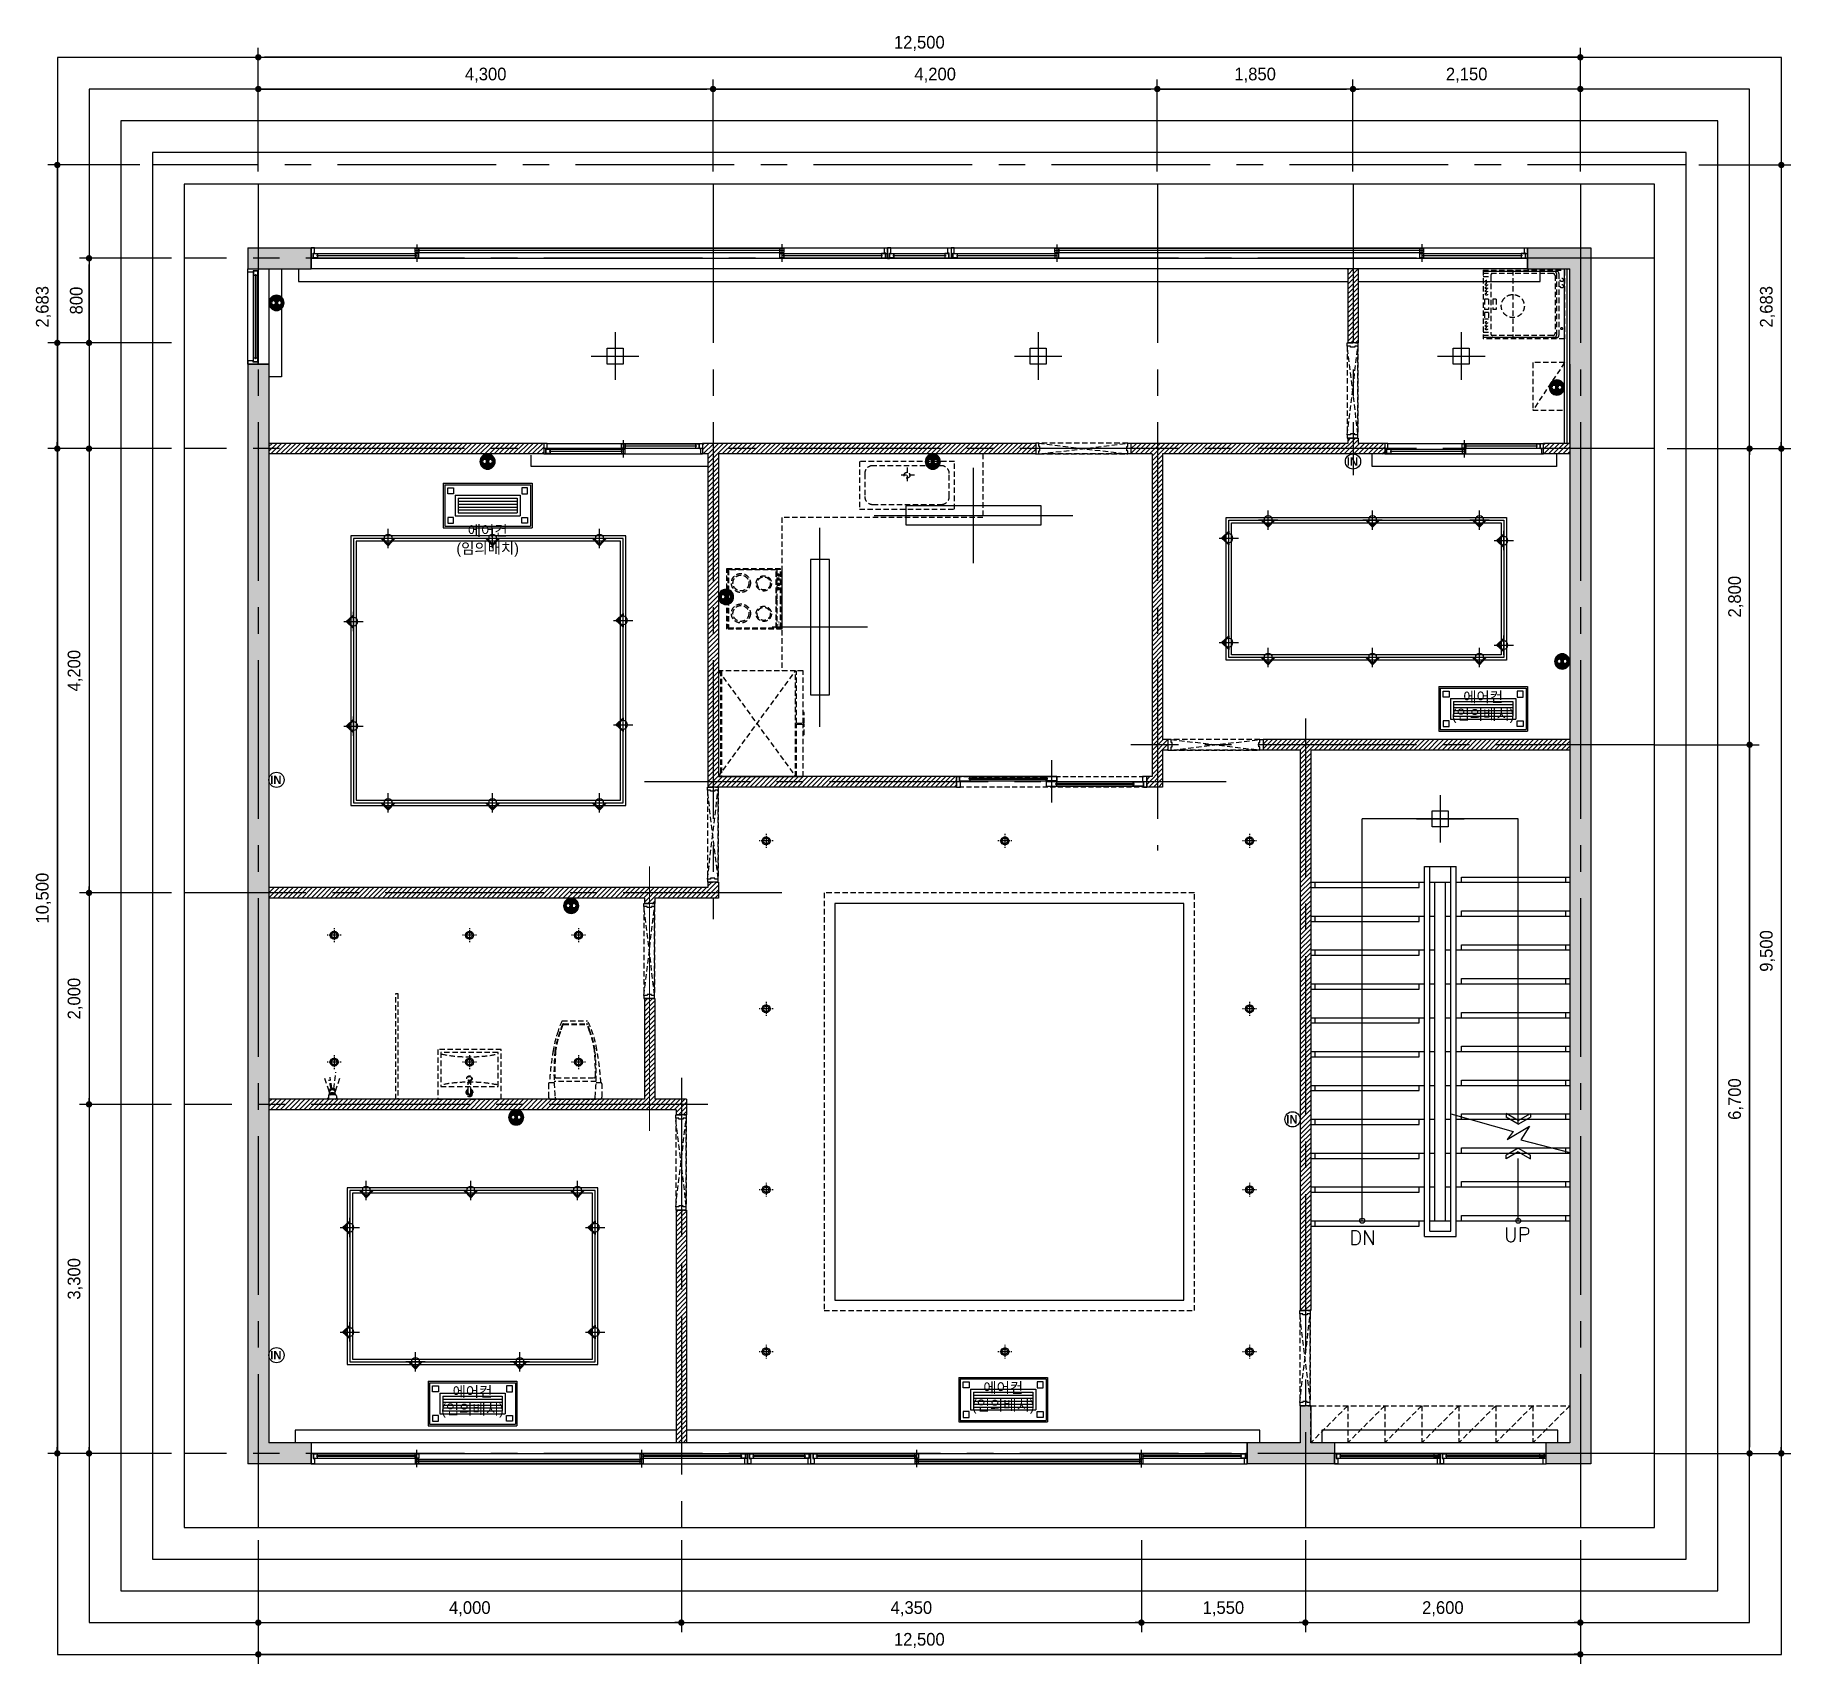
# Model space of a CAD drawing. Header units: millimetres. Extents: x -224448 to 1592092, y -164641 to 319001.
# Drawn here: x -169641 to -153041, y 83272 to 98672 of the extents above; entities that cross this region are included whole.
import ezdxf
from ezdxf.enums import TextEntityAlignment as Align

# ---------------------------------------------------------------- set-up
doc = ezdxf.new("R2010")
doc.units = ezdxf.units.MM
for name, pattern in [('CENTER2', [1.125, 0.75, -0.125, 0.125, -0.125]), ('DH-HID2', [1.2, 0.8, -0.4]), ('HIDDEN', [9.525, 6.35, -3.175])]:
    doc.linetypes.add(name, pattern=pattern)
doc.layers.get('Defpoints').update_dxf_attribs({"color": 35})
for name, color, linetype in [('ARREA', 1, 'Continuous'), ('CO-DO-FR', 7, 'Continuous'), ('CO-DOOR', 8, 'Continuous'), ('DIM', 3, 'Continuous'), ('FUR', 6, 'Continuous'), ('I-CL-LIT', 7, 'Continuous'), ('I-LIGHT', 1, 'Continuous'), ('I_CON', 2, 'Continuous'), ('I_FORMAT', 7, 'Continuous'), ('I_FUR', 6, 'Continuous'), ('I_HAT', 8, 'Continuous'), ('I_TXT', 7, 'Continuous'), ('I_WALL', 3, 'Continuous'), ('I_WIN', 5, 'Continuous'), ('Layer 1', 7, 'Continuous')]:
    doc.layers.add(name, color=color, linetype=linetype)
doc.layers.add('I_DIM', color=1, linetype='Continuous', lineweight=13)
doc.styles.add('DH-TEXT', font='')
doc.styles.add('HY울릉도', font='')
doc.styles.add('IABU-글꼴스타일', font='')
doc.styles.add('ROMANS', font='romans', dxfattribs={"height": 135})
doc.styles.add('sim', font='')
doc.styles.get("Standard").update_dxf_attribs({"font": 'arial.ttf'})
doc.styles.add('맑은고딕', font='malgun.ttf')
doc.styles.get('DH-TEXT').set_extended_font_data('HY울릉도L')
doc.styles.get('HY울릉도').set_extended_font_data('HY울릉도L')
doc.styles.get('IABU-글꼴스타일').set_extended_font_data('HY울릉도L')
doc.styles.get('sim').set_extended_font_data('Pretendard Variable Light')
doc.linetypes.add('BATTING', pattern='A,0.00254,-2.54,[134,ltypeshp.shx,S=2.54,R=0,X=-2.54,Y=0],-5.08,[134,ltypeshp.shx,S=2.54,R=180,X=2.54,Y=0],-2.54', length=10.16254)
doc.dimstyles.new('IABC-100 (SUB)', dxfattribs={"dimscale": 60, "dimtxt": 2, "dimasz": 1, "dimexe": 1.5, "dimexo": 2, "dimgap": 1, "dimtad": 1, "dimdec": 0, "dimdsep": 46, "dimlunit": 6, "dimtxsty": 'IABU-글꼴스타일', "dimblk": '1234_Dot', "dimcen": 1, "dimclrd": 4, "dimclre": 4, "dimclrt": 7, "dimadec": 0, "dimazin": 0, "dimtfac": 1, "dimtdec": 0, "dimtix": 1, "dimtmove": 2, "dimatfit": 3, "dimldrblk": '1234_Dot', "dimfxl": 2, "dimtolj": 1, "dimtzin": 0, "dimarcsym": 0})
doc.dimstyles.new('ISO-25', dxfattribs={"dimtxt": 2.5, "dimasz": 2.5, "dimexe": 1.25, "dimexo": 0.625, "dimtad": 1, "dimtxsty": 'Standard', "dimcen": 2.5, "dimadec": 0, "dimazin": 0, "dimtfac": 1, "dimtmove": 0, "dimatfit": 3, "dimfxl": 1, "dimarcsym": 0})

msp = doc.modelspace()

# ---------------------------------------------------------------- texts
at = {"layer": 'I_FUR', "color": 8, "linetype": 'HIDDEN', "ltscale": 8, "style": 'DH-TEXT'}
msp.add_text('Miele', height=15, rotation=90, dxfattribs=at).set_placement((-162603.745, 93082.914))
at = {"layer": 'I_HAT', "style": 'ROMANS'}
for s, p in [('DN', (-157091.1, 87234.9)), ('UP', (-155626.971, 87263.174))]:
    msp.add_text(s, height=135, dxfattribs=at).set_placement(p, align=Align.CENTER)
at = {"layer": 'I_TXT', "char_height": 100, "width": 840, "attachment_point": 5, "style": 'HY울릉도'}
for insert in [(-165362.213, 93888.112), (-155950.624, 92315.633), (-165505.624, 85747.494), (-160487.506, 85784.496)]:
    msp.add_mtext('{\\fPretendard Variable Light|b0|i0|c129|p2;에어컨\\P(임의배치)}', dxfattribs=dict(at, insert=insert))

# ---------------------------------------------------------------- blocks, each defined once
blk = doc.blocks.new('J40')
at = {"layer": 'I_WIN', "linetype": 'Continuous'}
for p, q in [((306902, 57621), (306902, 57456)), ((306182, 57590), (306152, 57590)), ((306152, 57590), (306152, 57499)), ((306152, 57499), (306152, 57490)), ((306152, 57490), (307652, 57490)), ((306152, 57490), (306170, 57490)), ((306170, 57490), (306170, 57539)), ((306170, 57539), (306182, 57539)), ((306173, 57535), (306920, 57535)), ((306173, 57495), (306173, 57535)), ((306173, 57535), (306211, 57535)), ((306173, 57495), (306920, 57495)), ((306211, 57495), (306173, 57495)), ((306182, 57590), (307652, 57590)), ((306182, 57541), (306182, 57590)), ((306182, 57539), (306182, 57541)), ((306211, 57520), (306206, 57518)), ((306206, 57518), (306206, 57512)), ((306206, 57512), (306211, 57510)), ((306208, 57517), (306208, 57513)), ((306211, 57535), (306211, 57520)), ((306211, 57521), (306214, 57520)), ((306211, 57517), (306890, 57517)), ((306890, 57513), (306211, 57513)), ((306211, 57509), (306214, 57511)), ((306211, 57510), (306211, 57495)), ((306214, 57520), (306214, 57519)), ((306214, 57519), (306215, 57517)), ((306214, 57512), (306215, 57513)), ((306214, 57511), (306214, 57512)), ((306882, 57519), (306881, 57517)), ((306882, 57512), (306881, 57513)), ((306885, 57521), (306882, 57520)), ((306882, 57520), (306882, 57519)), ((306882, 57511), (306882, 57512)), ((306885, 57509), (306882, 57511)), ((306885, 57545), (306885, 57585)), ((306885, 57585), (306920, 57585)), ((306920, 57545), (306885, 57545)), ((306920, 57535), (306885, 57535)), ((306885, 57535), (306885, 57520)), ((306885, 57520), (306890, 57518)), ((306890, 57512), (306885, 57510)), ((306885, 57510), (306885, 57495)), ((306885, 57495), (306920, 57495)), ((306890, 57518), (306890, 57512)), ((306890, 57517), (306890, 57513)), ((306902, 57585), (307622, 57585)), ((306902, 57545), (307622, 57545)), ((306920, 57570), (306914, 57569)), ((306914, 57569), (306914, 57562)), ((306914, 57567), (307592, 57567)), ((306914, 57563), (306914, 57567)), ((307592, 57563), (306914, 57563)), ((306914, 57562), (306920, 57560)), ((306920, 57585), (306920, 57570)), ((306920, 57571), (306923, 57570)), ((306920, 57560), (306923, 57561)), ((306920, 57560), (306920, 57545)), ((306920, 57495), (306920, 57535)), ((306923, 57570), (306923, 57569)), ((306923, 57569), (306924, 57567)), ((306923, 57562), (306924, 57563)), ((306923, 57561), (306923, 57562)), ((307584, 57570), (307583, 57569)), ((307583, 57569), (307583, 57567)), ((307583, 57562), (307583, 57563)), ((307584, 57561), (307583, 57562)), ((307587, 57571), (307584, 57570)), ((307587, 57560), (307584, 57561)), ((307622, 57585), (307587, 57585)), ((307587, 57585), (307587, 57570)), ((307587, 57570), (307592, 57569)), ((307592, 57562), (307587, 57560)), ((307587, 57560), (307587, 57545)), ((307587, 57545), (307622, 57545)), ((307592, 57569), (307592, 57562)), ((307592, 57567), (307592, 57563)), ((307622, 57545), (307622, 57585)), ((307625, 57539), (307625, 57590)), ((307625, 57590), (307655, 57590)), ((307638, 57539), (307625, 57539)), ((307638, 57490), (307638, 57539)), ((307655, 57490), (307638, 57490)), ((307655, 57490), (307655, 57590))]:
    blk.add_line(p, q, dxfattribs=at)
blk = doc.blocks.new('1234_Dot')
at = {"color": 0, "linetype": 'ByBlock', "lineweight": -2}
blk.add_line((-0.5, 0), (-1, 0), dxfattribs=at)
at = {"color": 0, "linetype": 'ByBlock', "const_width": 0.5}
blk.add_lwpolyline([(-0.25, 0, 1), (0.25, 0, 1)], format="xyb", close=True, dxfattribs=at)
blk = doc.blocks.new('*D1190')
at = {"layer": 'Defpoints', "color": 0, "lineweight": 211, "ltscale": 50, "transparency": 16777216}
for p in [(-168531, 97444), (-169431, 94762), (-168231, 94762)]:
    blk.add_point(p, dxfattribs=at)
at = {"layer": 'DIM', "color": 4, "lineweight": -2, "ltscale": 50, "transparency": 16777216}
for p, q in [((-168651, 97444), (-169521, 97444)), ((-169431, 97384), (-169431, 94822)), ((-168351, 94762), (-169521, 94762))]:
    blk.add_line(p, q, dxfattribs=at)
at = {"layer": 'DIM', "color": 4, "lineweight": -2, "ltscale": 50, "transparency": 16777216, "xscale": 60, "yscale": 60, "zscale": 60}
for p, rotation in [((-169431, 97444), 90), ((-169431, 94762), 270)]:
    blk.add_blockref('1234_Dot', p, dxfattribs=dict(at, rotation=rotation))
at = {"layer": 'DIM', "color": 7, "ltscale": 50, "transparency": 16777216, "insert": (-169562, 96103), "char_height": 120, "attachment_point": 5, "rotation": 90, "style": 'IABU-글꼴스타일'}
blk.add_mtext('\\A1;2,683', dxfattribs=at)
blk = doc.blocks.new('*D1186')
at = {"layer": 'Defpoints', "color": 0, "lineweight": 211, "ltscale": 50, "transparency": 16777216}
for p in [(-154331, 94762), (-154331, 85262), (-153131, 85262)]:
    blk.add_point(p, dxfattribs=at)
at = {"layer": 'DIM', "color": 4, "lineweight": -2, "ltscale": 50, "transparency": 16777216}
for p, q in [((-154211, 94762), (-153041, 94762)), ((-153131, 94702), (-153131, 85322)), ((-154211, 85262), (-153041, 85262))]:
    blk.add_line(p, q, dxfattribs=at)
at = {"layer": 'DIM', "color": 4, "lineweight": -2, "ltscale": 50, "transparency": 16777216, "xscale": 60, "yscale": 60, "zscale": 60}
for p, rotation in [((-153131, 94762), 90), ((-153131, 85262), 270)]:
    blk.add_blockref('1234_Dot', p, dxfattribs=dict(at, rotation=rotation))
at = {"layer": 'DIM', "color": 7, "ltscale": 50, "transparency": 16777216, "insert": (-153262, 90012), "char_height": 120, "attachment_point": 5, "rotation": 90, "style": 'IABU-글꼴스타일'}
blk.add_mtext('\\A1;9,500', dxfattribs=at)
blk = doc.blocks.new('*D1188')
at = {"layer": 'Defpoints', "color": 0, "lineweight": 211, "ltscale": 50, "transparency": 16777216}
for p in [(-163531, 84562), (-159181, 84562), (-159181, 83662)]:
    blk.add_point(p, dxfattribs=at)
at = {"layer": 'DIM', "color": 4, "lineweight": -2, "ltscale": 50, "transparency": 16777216}
for p, q in [((-163531, 84442), (-163531, 83572)), ((-159181, 84442), (-159181, 83572)), ((-163471, 83662), (-159241, 83662))]:
    blk.add_line(p, q, dxfattribs=at)
at = {"layer": 'DIM', "color": 4, "lineweight": -2, "ltscale": 50, "transparency": 16777216, "xscale": 60, "yscale": 60, "zscale": 60, "rotation": 180}
blk.add_blockref('1234_Dot', (-163531, 83662), dxfattribs=at)
at = {"layer": 'DIM', "color": 4, "lineweight": -2, "ltscale": 50, "transparency": 16777216, "xscale": 60, "yscale": 60, "zscale": 60}
blk.add_blockref('1234_Dot', (-159181, 83662), dxfattribs=at)
at = {"layer": 'DIM', "color": 7, "ltscale": 50, "transparency": 16777216, "insert": (-161356, 83793), "char_height": 120, "attachment_point": 5, "style": 'IABU-글꼴스타일'}
blk.add_mtext('\\A1;4,350', dxfattribs=at)
blk = doc.blocks.new('dd')
at = {"layer": 'I_WIN', "linetype": 'Continuous'}
for p, q in [((10974, 19551), (16424, 19551)), ((10974, 19542), (10974, 19551)), ((10974, 19551), (10991, 19551)), ((10974, 19451), (10974, 19542)), ((11004, 19451), (10974, 19451)), ((10991, 19551), (10991, 19502)), ((10991, 19502), (11004, 19502)), ((10994, 19546), (11974, 19546)), ((11032, 19546), (10994, 19546)), ((10994, 19546), (10994, 19506)), ((10994, 19506), (11974, 19506)), ((10994, 19506), (11032, 19506)), ((11004, 19502), (11004, 19500)), ((11004, 19500), (11004, 19451)), ((11004, 19451), (16424, 19451)), ((11027, 19529), (11032, 19531)), ((11027, 19523), (11027, 19529)), ((11032, 19521), (11027, 19523)), ((11029, 19524), (11029, 19528)), ((11032, 19531), (11032, 19546)), ((11032, 19532), (11035, 19530)), ((11974, 19528), (11032, 19528)), ((11032, 19524), (11974, 19524)), ((11032, 19520), (11035, 19522)), ((11032, 19506), (11032, 19521)), ((11035, 19530), (11036, 19529)), ((11035, 19522), (11036, 19523)), ((11036, 19529), (11036, 19528)), ((11036, 19523), (11036, 19524)), ((11953, 19529), (11952, 19528)), ((11953, 19523), (11952, 19524)), ((11956, 19532), (11953, 19530)), ((11953, 19530), (11953, 19529)), ((11953, 19522), (11953, 19523)), ((11956, 19520), (11953, 19522)), ((11956, 19531), (11956, 19546)), ((11956, 19546), (11991, 19546)), ((11962, 19529), (11956, 19531)), ((11956, 19521), (11962, 19523)), ((11956, 19506), (11956, 19521)), ((11991, 19506), (11956, 19506)), ((11956, 19496), (15441, 19496)), ((11991, 19496), (11956, 19496)), ((11956, 19496), (11956, 19456)), ((15441, 19478), (11956, 19478)), ((11956, 19474), (15441, 19474)), ((11956, 19456), (15424, 19456)), ((11956, 19456), (11991, 19456)), ((11962, 19523), (11962, 19529)), ((11962, 19524), (11962, 19528)), ((11974, 19420), (11974, 19585)), ((11986, 19479), (11991, 19481)), ((11986, 19472), (11986, 19479)), ((11986, 19478), (11986, 19474)), ((11991, 19471), (11986, 19472)), ((11991, 19546), (11991, 19506)), ((11991, 19481), (11991, 19496)), ((11991, 19481), (11994, 19480)), ((11991, 19470), (11994, 19471)), ((11991, 19456), (11991, 19471)), ((11994, 19480), (11994, 19479)), ((11994, 19479), (11995, 19478)), ((11994, 19472), (11995, 19474)), ((11994, 19471), (11994, 19472)), ((15403, 19479), (15402, 19478)), ((15403, 19472), (15402, 19474)), ((15406, 19482), (15403, 19480)), ((15403, 19480), (15403, 19479)), ((15403, 19471), (15403, 19472)), ((15406, 19470), (15403, 19471)), ((15441, 19546), (15406, 19546)), ((15406, 19546), (15406, 19506)), ((15406, 19546), (16424, 19546)), ((15406, 19506), (15441, 19506)), ((15441, 19496), (15406, 19496)), ((15406, 19496), (15406, 19481)), ((15406, 19481), (15412, 19479)), ((15412, 19472), (15406, 19471)), ((15406, 19471), (15406, 19456)), ((15406, 19456), (15441, 19456)), ((15412, 19479), (15412, 19472)), ((15412, 19474), (15412, 19478)), ((15424, 19418), (15424, 19586)), ((15424, 19506), (16424, 19506)), ((15436, 19529), (15441, 19531)), ((15436, 19523), (15436, 19529)), ((16370, 19528), (15436, 19528)), ((15436, 19524), (16370, 19524)), ((15441, 19521), (15436, 19523)), ((15441, 19531), (15441, 19546)), ((15441, 19532), (15444, 19530)), ((15441, 19520), (15444, 19522)), ((15441, 19506), (15441, 19521)), ((15441, 19456), (15441, 19496)), ((15444, 19530), (15444, 19530)), ((15444, 19530), (15445, 19528)), ((15444, 19523), (15445, 19524)), ((15444, 19522), (15444, 19523)), ((16362, 19529), (16361, 19528)), ((16362, 19523), (16361, 19524)), ((16365, 19532), (16362, 19530)), ((16362, 19530), (16362, 19529)), ((16362, 19522), (16362, 19523)), ((16365, 19520), (16362, 19522)), ((16365, 19531), (16365, 19546)), ((16365, 19546), (16403, 19546)), ((16370, 19529), (16365, 19531)), ((16365, 19521), (16370, 19523)), ((16365, 19506), (16365, 19521)), ((16403, 19506), (16365, 19506)), ((16370, 19523), (16370, 19529)), ((16406, 19502), (16394, 19502)), ((16394, 19502), (16394, 19451)), ((16394, 19451), (16424, 19451)), ((16403, 19546), (16403, 19506)), ((16424, 19551), (16406, 19551)), ((16406, 19551), (16406, 19502))]:
    blk.add_line(p, q, dxfattribs=at)
blk = doc.blocks.new('*D1201')
at = {"layer": 'Defpoints', "color": 0, "lineweight": 211, "ltscale": 50, "transparency": 16777216}
for p in [(-154031, 97444), (-154031, 94762), (-153131, 94762)]:
    blk.add_point(p, dxfattribs=at)
at = {"layer": 'DIM', "color": 4, "lineweight": -2, "ltscale": 50, "transparency": 16777216}
for p, q in [((-153911, 97444), (-153041, 97444)), ((-153131, 97384), (-153131, 94822)), ((-153911, 94762), (-153041, 94762))]:
    blk.add_line(p, q, dxfattribs=at)
at = {"layer": 'DIM', "color": 4, "lineweight": -2, "ltscale": 50, "transparency": 16777216, "xscale": 60, "yscale": 60, "zscale": 60}
for p, rotation in [((-153131, 97444), 90), ((-153131, 94762), 270)]:
    blk.add_blockref('1234_Dot', p, dxfattribs=dict(at, rotation=rotation))
at = {"layer": 'DIM', "color": 7, "ltscale": 50, "transparency": 16777216, "insert": (-153262, 96103), "char_height": 120, "attachment_point": 5, "rotation": 90, "style": 'IABU-글꼴스타일'}
blk.add_mtext('\\A1;2,683', dxfattribs=at)
blk = doc.blocks.new('j 10')
at = {"layer": 'I_FUR', "color": 8, "linetype": 'HIDDEN', "ltscale": 8}
for p, q in [((300474, 48442), (300574, 48442)), ((300474, 48412), (300474, 48442)), ((300474, 48442), (300474, 48442)), ((300474, 48412), (300474, 47572)), ((300504, 48412), (300474, 48412)), ((300474, 47572), (300574, 48412)), ((300574, 47582), (300474, 48412)), ((300504, 48402), (300504, 48412)), ((300544, 48402), (300504, 48402)), ((300574, 48412), (300544, 48412)), ((300544, 48412), (300544, 48402)), ((300574, 48442), (300574, 48412)), ((300574, 47572), (300574, 48412)), ((300574, 48412), (300574, 47582)), ((300504, 47572), (300474, 47572)), ((300474, 47572), (300474, 47542)), ((300474, 47542), (300574, 47542)), ((300474, 47542), (300474, 47542)), ((300544, 47582), (300504, 47582)), ((300504, 47582), (300504, 47572)), ((300544, 47572), (300544, 47582)), ((300574, 47572), (300544, 47572)), ((300574, 47542), (300574, 47572))]:
    blk.add_line(p, q, dxfattribs=at)
blk = doc.blocks.new('SP01')
at = {"layer": 'I-LIGHT'}
blk.add_hatch(color=1, dxfattribs=at).paths.add_polyline_path([(2182616, -1632810), (2182551, -1632878), (2182576, -1632878, -1), (2182656, -1632878), (2182680, -1632878)])
at = {"layer": 'I-LIGHT', "color": 1}
for p, q in [((2182616, -1632787), (2182616, -1632970)), ((2182707, -1632878), (2182524, -1632878)), ((2182616, -1632810), (2182551, -1632878)), ((2182551, -1632878), (2182576, -1632878)), ((2182616, -1632810), (2182680, -1632878)), ((2182656, -1632878), (2182680, -1632878))]:
    blk.add_line(p, q, dxfattribs=at)
at = {"layer": 'I-LIGHT', "color": 4}
blk.add_circle((2182616, -1632878), 40, dxfattribs=at)
blk = doc.blocks.new('J20')
at = {"layer": 'I-LIGHT', "color": 144}
for p, q in [((33370, 27039), (33370, 26619)), ((33370, 27039), (34210, 27039)), ((33384, 27025), (33384, 26633)), ((33384, 27025), (34196, 27025)), ((33482, 26927), (33482, 26731)), ((33482, 26927), (34098, 26927)), ((33510, 26899), (33510, 26759)), ((33510, 26899), (34070, 26899)), ((33510, 26899), (34070, 26899)), ((34070, 26899), (34070, 26759)), ((34098, 26927), (34098, 26731)), ((34196, 27025), (34196, 26633)), ((34210, 27039), (34210, 26619)), ((33482, 26731), (34098, 26731)), ((33510, 26871), (34070, 26871)), ((33510, 26843), (34070, 26843)), ((33510, 26815), (34070, 26815)), ((33510, 26787), (34070, 26787)), ((33510, 26759), (34070, 26759)), ((33510, 26759), (34070, 26759)), ((33510, 26759), (34070, 26759)), ((33510, 26759), (34070, 26759)), ((33510, 26731), (34070, 26731)), ((33370, 26619), (34210, 26619)), ((33384, 26633), (34196, 26633))]:
    blk.add_line(p, q, dxfattribs=at)
for points in [[(33468, 26941), (33412, 26941), (33412, 26997), (33468, 26997)], [(34112, 26941), (34168, 26941), (34168, 26997), (34112, 26997)], [(33468, 26717), (33412, 26717), (33412, 26661), (33468, 26661)], [(34112, 26717), (34168, 26717), (34168, 26661), (34112, 26661)]]:
    blk.add_lwpolyline(points, close=True, dxfattribs=at)
blk = doc.blocks.new('l2')
blk.add_circle((354296, 53893), 37.5)
at = {"layer": 'I-CL-LIT', "color": 1}
for p, q in [((354296, 53959), (354296, 53950)), ((354239, 53893), (354230, 53893)), ((354344, 53893), (354248, 53893)), ((354296, 53942), (354296, 53845)), ((354296, 53836), (354296, 53828)), ((354362, 53893), (354353, 53893))]:
    blk.add_line(p, q, dxfattribs=at)
blk.add_circle((354296, 53893), 26.3, dxfattribs=at)
blk = doc.blocks.new('J15')
at = {"layer": 'I-LIGHT', "color": 6, "ltscale": 50}
for p, q in [((319165, 48370), (319165, 47920)), ((318940, 48145), (319390, 48145))]:
    blk.add_line(p, q, dxfattribs=at)
blk.add_lwpolyline([(319090, 48220), (319240, 48220), (319240, 48070), (319090, 48070)], close=True, dxfattribs=at)
blk = doc.blocks.new('콘센트')
at = {"ltscale": 50}
h = blk.add_hatch(color=150, dxfattribs=at)
h.dxf.hatch_style = 1
edge = h.paths.add_edge_path()
edge.add_arc((-34286, -6087), 100, 0, 360)
edge = h.paths.add_edge_path(flags=16)
edge.add_arc((-34248, -6089), 26, 0, 360)
edge = h.paths.add_edge_path(flags=16)
edge.add_arc((-34325, -6089), 26, 0, 360)
at = {"color": 150, "ltscale": 50}
for centre, radius in [((-34286, -6087), 100), ((-34325, -6089), 26), ((-34248, -6089), 26)]:
    blk.add_circle(centre, radius, dxfattribs=at)
blk = doc.blocks.new('34')
at = {"layer": 'I_WIN', "linetype": 'Continuous'}
for p, q in [((7210, 19700), (7210, 19609)), ((7240, 19700), (7210, 19700)), ((7210, 19700), (7210, 19609)), ((7210, 19609), (7210, 19600)), ((7210, 19609), (7210, 19600)), ((7210, 19600), (7227, 19600)), ((7227, 19600), (7227, 19649)), ((7227, 19649), (7240, 19649)), ((7231, 19605), (7231, 19645)), ((7231, 19645), (7269, 19645)), ((7231, 19645), (8089, 19645)), ((7231, 19605), (7231, 19645)), ((7231, 19645), (7269, 19645)), ((7269, 19605), (7231, 19605)), ((7231, 19605), (8089, 19605)), ((7269, 19605), (7231, 19605)), ((7240, 19651), (7240, 19700)), ((7240, 19649), (7240, 19651)), ((7269, 19630), (7263, 19628)), ((7269, 19630), (7263, 19628)), ((7263, 19628), (7263, 19622)), ((7263, 19628), (7263, 19622)), ((7263, 19622), (7269, 19620)), ((7263, 19622), (7269, 19620)), ((7265, 19627), (7265, 19623)), ((7265, 19627), (7265, 19623)), ((7269, 19645), (7269, 19630)), ((7269, 19645), (7269, 19630)), ((7269, 19631), (7271, 19630)), ((7269, 19631), (7271, 19630)), ((7269, 19627), (8057, 19627)), ((8057, 19623), (7269, 19623)), ((7269, 19619), (7271, 19621)), ((7269, 19619), (7271, 19621)), ((7269, 19620), (7269, 19605)), ((7269, 19620), (7269, 19605)), ((7271, 19630), (7272, 19629)), ((7271, 19630), (7272, 19629)), ((7271, 19621), (7272, 19622)), ((7271, 19621), (7272, 19622)), ((7272, 19629), (7273, 19627)), ((7272, 19629), (7273, 19627)), ((7272, 19622), (7273, 19623)), ((7272, 19622), (7273, 19623)), ((8048, 19629), (8047, 19627)), ((8048, 19622), (8047, 19623)), ((8049, 19630), (8048, 19629)), ((8049, 19621), (8048, 19622)), ((8051, 19631), (8049, 19630)), ((8051, 19619), (8049, 19621)), ((8089, 19645), (8051, 19645)), ((8051, 19645), (8051, 19630)), ((8051, 19630), (8057, 19628)), ((8057, 19622), (8051, 19620)), ((8051, 19620), (8051, 19605)), ((8051, 19605), (8089, 19605)), ((8057, 19628), (8057, 19622)), ((8080, 19649), (8080, 19700)), ((8080, 19700), (8110, 19700)), ((8093, 19649), (8080, 19649)), ((8089, 19605), (8089, 19645)), ((8093, 19600), (8093, 19649)), ((8110, 19600), (8093, 19600)), ((8110, 19700), (8110, 19609)), ((8110, 19609), (8110, 19600))]:
    blk.add_line(p, q, dxfattribs=at)
blk.add_lwpolyline([(7210, 19700), (8110, 19700), (8110, 19600), (7210, 19600)], close=True, dxfattribs=at)
blk = doc.blocks.new('win11')
at = {"layer": 'I_WIN', "linetype": 'Continuous'}
for p, q in [((-131860, -160176), (-131860, -160341)), ((-129735, -160173), (-129735, -160341)), ((-132830, -160207), (-132860, -160207)), ((-132860, -160207), (-132860, -160298)), ((-132860, -160298), (-132860, -160307)), ((-132860, -160307), (-128735, -160306)), ((-132860, -160307), (-132843, -160307)), ((-132843, -160307), (-132843, -160258)), ((-132843, -160258), (-132830, -160258)), ((-132840, -160262), (-131860, -160262)), ((-132840, -160302), (-132840, -160262)), ((-132840, -160262), (-132802, -160262)), ((-132840, -160302), (-131860, -160302)), ((-132802, -160302), (-132840, -160302)), ((-132830, -160207), (-128765, -160207)), ((-132830, -160255), (-132830, -160207)), ((-132830, -160258), (-132830, -160255)), ((-132802, -160276), (-132807, -160278)), ((-132807, -160278), (-132807, -160285)), ((-132807, -160285), (-132802, -160286)), ((-132805, -160279), (-132805, -160283)), ((-132802, -160262), (-132802, -160276)), ((-132802, -160276), (-132799, -160277)), ((-132802, -160279), (-131860, -160279)), ((-131860, -160283), (-132802, -160283)), ((-132802, -160287), (-132799, -160286)), ((-132802, -160286), (-132802, -160302)), ((-132799, -160277), (-132798, -160278)), ((-132799, -160286), (-132798, -160285)), ((-132798, -160278), (-132798, -160279)), ((-132798, -160285), (-132798, -160283)), ((-131881, -160278), (-131882, -160279)), ((-131881, -160285), (-131882, -160283)), ((-131878, -160276), (-131881, -160277)), ((-131881, -160277), (-131881, -160278)), ((-131881, -160286), (-131881, -160285)), ((-131878, -160287), (-131881, -160286)), ((-131878, -160211), (-129735, -160211)), ((-131878, -160251), (-131878, -160211)), ((-131878, -160211), (-131843, -160211)), ((-131878, -160229), (-129735, -160229)), ((-129735, -160233), (-131878, -160233)), ((-131878, -160251), (-129735, -160251)), ((-131843, -160251), (-131878, -160251)), ((-131843, -160262), (-131878, -160262)), ((-131878, -160262), (-131878, -160276)), ((-131878, -160276), (-131872, -160278)), ((-131872, -160285), (-131878, -160286)), ((-131878, -160286), (-131878, -160302)), ((-131878, -160302), (-131843, -160302)), ((-131872, -160278), (-131872, -160285)), ((-131872, -160279), (-131872, -160283)), ((-131843, -160226), (-131848, -160228)), ((-131848, -160228), (-131848, -160234)), ((-131848, -160233), (-131848, -160229)), ((-131848, -160234), (-131843, -160236)), ((-131843, -160211), (-131843, -160226)), ((-131843, -160225), (-131840, -160227)), ((-131843, -160237), (-131840, -160235)), ((-131843, -160236), (-131843, -160251)), ((-131843, -160302), (-131843, -160262)), ((-131840, -160227), (-131840, -160228)), ((-131840, -160228), (-131839, -160229)), ((-131840, -160234), (-131839, -160233)), ((-131840, -160235), (-131840, -160234)), ((-129756, -160228), (-129757, -160229)), ((-129756, -160235), (-129757, -160233)), ((-129753, -160225), (-129756, -160227)), ((-129756, -160227), (-129756, -160228)), ((-129756, -160236), (-129756, -160235)), ((-129753, -160237), (-129756, -160236)), ((-129753, -160226), (-129753, -160211)), ((-129753, -160211), (-129718, -160211)), ((-129747, -160228), (-129753, -160226)), ((-129753, -160236), (-129747, -160234)), ((-129753, -160251), (-129753, -160236)), ((-129718, -160251), (-129753, -160251)), ((-129753, -160302), (-129753, -160262)), ((-129753, -160262), (-129718, -160262)), ((-129718, -160302), (-129753, -160302)), ((-129753, -160302), (-128735, -160302)), ((-129747, -160234), (-129747, -160228)), ((-129747, -160229), (-129747, -160233)), ((-129735, -160262), (-128735, -160262)), ((-129718, -160276), (-129723, -160278)), ((-129723, -160278), (-129723, -160285)), ((-129723, -160279), (-128788, -160279)), ((-128788, -160283), (-129723, -160283)), ((-129723, -160285), (-129718, -160286)), ((-129718, -160211), (-129718, -160251)), ((-129718, -160262), (-129718, -160276)), ((-129718, -160276), (-129715, -160277)), ((-129718, -160287), (-129715, -160286)), ((-129718, -160286), (-129718, -160302)), ((-129715, -160277), (-129715, -160278)), ((-129715, -160278), (-129714, -160279)), ((-129715, -160285), (-129714, -160283)), ((-129715, -160286), (-129715, -160285)), ((-128797, -160278), (-128798, -160279)), ((-128797, -160285), (-128798, -160283)), ((-128794, -160276), (-128797, -160277)), ((-128797, -160277), (-128797, -160278)), ((-128797, -160286), (-128797, -160285)), ((-128794, -160287), (-128797, -160286)), ((-128756, -160262), (-128794, -160262)), ((-128794, -160262), (-128794, -160276)), ((-128794, -160276), (-128788, -160278)), ((-128788, -160285), (-128794, -160286)), ((-128794, -160286), (-128794, -160302)), ((-128794, -160302), (-128756, -160302)), ((-128788, -160278), (-128788, -160285)), ((-128765, -160257), (-128765, -160207)), ((-128765, -160207), (-128735, -160207)), ((-128753, -160257), (-128765, -160257)), ((-128756, -160302), (-128756, -160262)), ((-128753, -160306), (-128753, -160257)), ((-128735, -160306), (-128753, -160306))]:
    blk.add_line(p, q, dxfattribs=at)
blk = doc.blocks.new('win101')
at = {"layer": 'I_WIN', "linetype": 'Continuous'}
for p, q in [((-123185, -156809), (-123185, -156800)), ((-123185, -156800), (-123168, -156800)), ((-123185, -156810), (-123185, -156801)), ((-123185, -156900), (-123185, -156809)), ((-123185, -156900), (-123185, -156810)), ((-123168, -156800), (-123168, -156849)), ((-123168, -156849), (-123155, -156849)), ((-123127, -156805), (-123165, -156805)), ((-123165, -156805), (-123165, -156845)), ((-123165, -156805), (-122185, -156805)), ((-123127, -156805), (-123165, -156805)), ((-123165, -156805), (-123165, -156845)), ((-123165, -156845), (-123127, -156845)), ((-123165, -156845), (-122185, -156845)), ((-123165, -156845), (-123127, -156845)), ((-123155, -156849), (-123155, -156852)), ((-123155, -156852), (-123155, -156900)), ((-123132, -156822), (-123127, -156821)), ((-123132, -156822), (-123127, -156821)), ((-123132, -156829), (-123132, -156822)), ((-123132, -156829), (-123132, -156822)), ((-123127, -156831), (-123132, -156829)), ((-123127, -156831), (-123132, -156829)), ((-123130, -156828), (-123130, -156824)), ((-123130, -156828), (-123130, -156824)), ((-123127, -156821), (-123127, -156805)), ((-123127, -156821), (-123127, -156805)), ((-123127, -156820), (-123124, -156821)), ((-123127, -156820), (-123124, -156821)), ((-122185, -156824), (-123127, -156824)), ((-123127, -156828), (-122185, -156828)), ((-123127, -156831), (-123124, -156830)), ((-123127, -156831), (-123124, -156830)), ((-123127, -156845), (-123127, -156831)), ((-123127, -156845), (-123127, -156831)), ((-123124, -156821), (-123123, -156822)), ((-123124, -156821), (-123123, -156822)), ((-123124, -156830), (-123123, -156829)), ((-123124, -156830), (-123123, -156829)), ((-123123, -156822), (-123123, -156824)), ((-123123, -156822), (-123123, -156824)), ((-123123, -156829), (-123123, -156828)), ((-123123, -156829), (-123123, -156828)), ((-122247, -156822), (-122248, -156824)), ((-122247, -156829), (-122248, -156828)), ((-122244, -156820), (-122247, -156821)), ((-122247, -156821), (-122247, -156822)), ((-122247, -156830), (-122247, -156829)), ((-122244, -156831), (-122247, -156830)), ((-122244, -156821), (-122244, -156805)), ((-122244, -156805), (-122206, -156805)), ((-122238, -156822), (-122244, -156821)), ((-122244, -156831), (-122238, -156829)), ((-122244, -156845), (-122244, -156831)), ((-122206, -156845), (-122244, -156845)), ((-122238, -156829), (-122238, -156822)), ((-122203, -156850), (-122215, -156850)), ((-122215, -156850), (-122215, -156900)), ((-122206, -156805), (-122206, -156845)), ((-122185, -156801), (-122203, -156801)), ((-122203, -156801), (-122203, -156850)), ((-122185, -156810), (-122185, -156801)), ((-122185, -156900), (-122185, -156810)), ((-123155, -156900), (-123185, -156900)), ((-122215, -156900), (-122185, -156900))]:
    blk.add_line(p, q, dxfattribs=at)
blk.add_lwpolyline([(-123185, -156900), (-122185, -156900), (-122185, -156801), (-123185, -156801)], close=True, dxfattribs=at)
blk = doc.blocks.new('win10')
at = {"layer": 'I_WIN', "linetype": 'Continuous'}
for p, q in [((-128735, -160207), (-128735, -160297)), ((-128705, -160207), (-128735, -160207)), ((-128735, -160207), (-128735, -160298)), ((-128735, -160297), (-128735, -160306)), ((-128735, -160298), (-128735, -160307)), ((-128735, -160307), (-128718, -160307)), ((-128718, -160307), (-128718, -160258)), ((-128718, -160258), (-128705, -160258)), ((-128715, -160302), (-128715, -160262)), ((-128715, -160262), (-128677, -160262)), ((-128715, -160262), (-128156, -160262)), ((-128715, -160302), (-128715, -160262)), ((-128715, -160262), (-128677, -160262)), ((-128677, -160302), (-128715, -160302)), ((-128715, -160302), (-128156, -160302)), ((-128677, -160302), (-128715, -160302)), ((-128705, -160255), (-128705, -160207)), ((-128705, -160258), (-128705, -160255)), ((-128677, -160276), (-128682, -160278)), ((-128677, -160276), (-128682, -160278)), ((-128682, -160278), (-128682, -160285)), ((-128682, -160278), (-128682, -160285)), ((-128682, -160285), (-128677, -160286)), ((-128682, -160285), (-128677, -160286)), ((-128680, -160279), (-128680, -160283)), ((-128680, -160279), (-128680, -160283)), ((-128677, -160262), (-128677, -160276)), ((-128677, -160262), (-128677, -160276)), ((-128677, -160276), (-128674, -160277)), ((-128677, -160276), (-128674, -160277)), ((-128677, -160279), (-128188, -160279)), ((-128188, -160283), (-128677, -160283)), ((-128677, -160287), (-128674, -160286)), ((-128677, -160286), (-128677, -160302)), ((-128677, -160287), (-128674, -160286)), ((-128677, -160286), (-128677, -160302)), ((-128674, -160277), (-128673, -160278)), ((-128674, -160277), (-128673, -160278)), ((-128674, -160286), (-128673, -160285)), ((-128674, -160286), (-128673, -160285)), ((-128673, -160278), (-128673, -160279)), ((-128673, -160278), (-128673, -160279)), ((-128673, -160285), (-128673, -160283)), ((-128673, -160285), (-128673, -160283)), ((-128197, -160278), (-128198, -160279)), ((-128197, -160285), (-128198, -160283)), ((-128194, -160276), (-128197, -160277)), ((-128197, -160277), (-128197, -160278)), ((-128197, -160286), (-128197, -160285)), ((-128194, -160287), (-128197, -160286)), ((-128156, -160262), (-128194, -160262)), ((-128194, -160262), (-128194, -160276)), ((-128194, -160276), (-128188, -160278)), ((-128188, -160285), (-128194, -160286)), ((-128194, -160286), (-128194, -160302)), ((-128194, -160302), (-128156, -160302)), ((-128188, -160278), (-128188, -160285)), ((-128165, -160257), (-128165, -160207)), ((-128165, -160207), (-128135, -160207)), ((-128153, -160257), (-128165, -160257)), ((-128156, -160302), (-128156, -160262)), ((-128153, -160306), (-128153, -160257)), ((-128135, -160306), (-128153, -160306)), ((-128135, -160207), (-128135, -160297)), ((-128135, -160297), (-128135, -160306))]:
    blk.add_line(p, q, dxfattribs=at)
blk.add_lwpolyline([(-128735, -160207), (-128135, -160207), (-128135, -160306), (-128735, -160306)], close=True, dxfattribs=at)
blk = doc.blocks.new('*D1191')
at = {"layer": 'Defpoints', "color": 0, "lineweight": 211, "ltscale": 50, "transparency": 16777216}
for p in [(-168231, 94762), (-169131, 90562), (-168231, 90562)]:
    blk.add_point(p, dxfattribs=at)
at = {"layer": 'DIM', "color": 4, "lineweight": -2, "ltscale": 50, "transparency": 16777216}
for p, q in [((-168351, 94762), (-169221, 94762)), ((-169131, 94702), (-169131, 90622)), ((-168351, 90562), (-169221, 90562))]:
    blk.add_line(p, q, dxfattribs=at)
at = {"layer": 'DIM', "color": 4, "lineweight": -2, "ltscale": 50, "transparency": 16777216, "xscale": 60, "yscale": 60, "zscale": 60}
for p, rotation in [((-169131, 94762), 90), ((-169131, 90562), 270)]:
    blk.add_blockref('1234_Dot', p, dxfattribs=dict(at, rotation=rotation))
at = {"layer": 'DIM', "color": 7, "ltscale": 50, "transparency": 16777216, "insert": (-169262, 92662), "char_height": 120, "attachment_point": 5, "rotation": 90, "style": 'IABU-글꼴스타일'}
blk.add_mtext('\\A1;4,200', dxfattribs=at)
blk = doc.blocks.new('*D1194')
at = {"layer": 'Defpoints', "color": 0, "lineweight": 211, "ltscale": 50, "transparency": 16777216}
for p in [(-169131, 96562), (-168231, 96562), (-168231, 95762)]:
    blk.add_point(p, dxfattribs=at)
at = {"layer": 'DIM', "color": 4, "lineweight": -2, "ltscale": 50, "transparency": 16777216}
for p, q in [((-168351, 96562), (-169221, 96562)), ((-169131, 95822), (-169131, 96502)), ((-168351, 95762), (-169221, 95762))]:
    blk.add_line(p, q, dxfattribs=at)
at = {"layer": 'DIM', "color": 4, "lineweight": -2, "ltscale": 50, "transparency": 16777216, "xscale": 60, "yscale": 60, "zscale": 60}
for p, rotation in [((-169131, 96562), 90), ((-169131, 95762), 270)]:
    blk.add_blockref('1234_Dot', p, dxfattribs=dict(at, rotation=rotation))
at = {"layer": 'DIM', "color": 7, "ltscale": 50, "transparency": 16777216, "insert": (-169251, 96162), "char_height": 120, "attachment_point": 5, "rotation": 90, "style": 'IABU-글꼴스타일'}
blk.add_mtext('\\A1;800', dxfattribs=at)
blk = doc.blocks.new('*D1193')
at = {"layer": 'Defpoints', "color": 0, "lineweight": 211, "ltscale": 50, "transparency": 16777216}
for p in [(-168231, 88562), (-169131, 85262), (-168231, 85262)]:
    blk.add_point(p, dxfattribs=at)
at = {"layer": 'DIM', "color": 4, "lineweight": -2, "ltscale": 50, "transparency": 16777216}
for p, q in [((-168351, 88562), (-169221, 88562)), ((-169131, 88502), (-169131, 85322)), ((-168351, 85262), (-169221, 85262))]:
    blk.add_line(p, q, dxfattribs=at)
at = {"layer": 'DIM', "color": 4, "lineweight": -2, "ltscale": 50, "transparency": 16777216, "xscale": 60, "yscale": 60, "zscale": 60}
for p, rotation in [((-169131, 88562), 90), ((-169131, 85262), 270)]:
    blk.add_blockref('1234_Dot', p, dxfattribs=dict(at, rotation=rotation))
at = {"layer": 'DIM', "color": 7, "ltscale": 50, "transparency": 16777216, "insert": (-169262, 86912), "char_height": 120, "attachment_point": 5, "rotation": 90, "style": 'IABU-글꼴스타일'}
blk.add_mtext('\\A1;3,300', dxfattribs=at)
blk = doc.blocks.new('*D1192')
at = {"layer": 'Defpoints', "color": 0, "lineweight": 211, "ltscale": 50, "transparency": 16777216}
for p in [(-168231, 90562), (-169131, 88562), (-168231, 88562)]:
    blk.add_point(p, dxfattribs=at)
at = {"layer": 'DIM', "color": 4, "lineweight": -2, "ltscale": 50, "transparency": 16777216}
for p, q in [((-168351, 90562), (-169221, 90562)), ((-169131, 90502), (-169131, 88622)), ((-168351, 88562), (-169221, 88562))]:
    blk.add_line(p, q, dxfattribs=at)
at = {"layer": 'DIM', "color": 4, "lineweight": -2, "ltscale": 50, "transparency": 16777216, "xscale": 60, "yscale": 60, "zscale": 60}
for p, rotation in [((-169131, 90562), 90), ((-169131, 88562), 270)]:
    blk.add_blockref('1234_Dot', p, dxfattribs=dict(at, rotation=rotation))
at = {"layer": 'DIM', "color": 7, "ltscale": 50, "transparency": 16777216, "insert": (-169262, 89562), "char_height": 120, "attachment_point": 5, "rotation": 90, "style": 'IABU-글꼴스타일'}
blk.add_mtext('\\A1;2,000', dxfattribs=at)
blk = doc.blocks.new('*D1184')
at = {"layer": 'Defpoints', "color": 0, "lineweight": 211, "ltscale": 50, "transparency": 16777216}
for p in [(-168231, 95762), (-169431, 85262), (-168231, 85262)]:
    blk.add_point(p, dxfattribs=at)
at = {"layer": 'DIM', "color": 4, "lineweight": -2, "ltscale": 50, "transparency": 16777216}
for p, q in [((-168351, 95762), (-169521, 95762)), ((-169431, 95702), (-169431, 85322)), ((-168351, 85262), (-169521, 85262))]:
    blk.add_line(p, q, dxfattribs=at)
at = {"layer": 'DIM', "color": 4, "lineweight": -2, "ltscale": 50, "transparency": 16777216, "xscale": 60, "yscale": 60, "zscale": 60}
for p, rotation in [((-169431, 95762), 90), ((-169431, 85262), 270)]:
    blk.add_blockref('1234_Dot', p, dxfattribs=dict(at, rotation=rotation))
at = {"layer": 'DIM', "color": 7, "ltscale": 50, "transparency": 16777216, "insert": (-169562, 90512), "char_height": 120, "attachment_point": 5, "rotation": 90, "style": 'IABU-글꼴스타일'}
blk.add_mtext('\\A1;10,500', dxfattribs=at)
blk = doc.blocks.new('J5')
at = {"color": 150, "ltscale": 50}
blk.add_circle((302452, 41414), 72, dxfattribs=at)
at = {"color": 150, "ltscale": 50, "insert": (302500, 41414), "char_height": 80, "attachment_point": 6, "style": '맑은고딕'}
blk.add_mtext('{\\fPretendard Variable SemiBold|b0|i0|c129|p2;IN}', dxfattribs=at)
blk = doc.blocks.new('*D1195')
at = {"layer": 'Defpoints', "color": 0, "lineweight": 211, "ltscale": 50, "transparency": 16777216}
for p in [(-163231, 98162), (-167531, 97262), (-163231, 97262)]:
    blk.add_point(p, dxfattribs=at)
at = {"layer": 'DIM', "color": 4, "lineweight": -2, "ltscale": 50, "transparency": 16777216}
for p, q in [((-167531, 97382), (-167531, 98252)), ((-167471, 98162), (-163291, 98162)), ((-163231, 97382), (-163231, 98252))]:
    blk.add_line(p, q, dxfattribs=at)
at = {"layer": 'DIM', "color": 4, "lineweight": -2, "ltscale": 50, "transparency": 16777216, "xscale": 60, "yscale": 60, "zscale": 60, "rotation": 180}
blk.add_blockref('1234_Dot', (-167531, 98162), dxfattribs=at)
at = {"layer": 'DIM', "color": 4, "lineweight": -2, "ltscale": 50, "transparency": 16777216, "xscale": 60, "yscale": 60, "zscale": 60}
blk.add_blockref('1234_Dot', (-163231, 98162), dxfattribs=at)
at = {"layer": 'DIM', "color": 7, "ltscale": 50, "transparency": 16777216, "insert": (-165381, 98293), "char_height": 120, "attachment_point": 5, "style": 'IABU-글꼴스타일'}
blk.add_mtext('\\A1;4,300', dxfattribs=at)
blk = doc.blocks.new('*D1198')
at = {"layer": 'Defpoints', "color": 0, "lineweight": 211, "ltscale": 50, "transparency": 16777216}
for p in [(-157181, 98162), (-157181, 97262), (-155031, 97262)]:
    blk.add_point(p, dxfattribs=at)
at = {"layer": 'DIM', "color": 4, "lineweight": -2, "ltscale": 50, "transparency": 16777216}
for p, q in [((-157181, 97382), (-157181, 98252)), ((-155091, 98162), (-157121, 98162)), ((-155031, 97382), (-155031, 98252))]:
    blk.add_line(p, q, dxfattribs=at)
at = {"layer": 'DIM', "color": 4, "lineweight": -2, "ltscale": 50, "transparency": 16777216, "xscale": 60, "yscale": 60, "zscale": 60, "rotation": 180}
blk.add_blockref('1234_Dot', (-157181, 98162), dxfattribs=at)
at = {"layer": 'DIM', "color": 4, "lineweight": -2, "ltscale": 50, "transparency": 16777216, "xscale": 60, "yscale": 60, "zscale": 60}
blk.add_blockref('1234_Dot', (-155031, 98162), dxfattribs=at)
at = {"layer": 'DIM', "color": 7, "ltscale": 50, "transparency": 16777216, "insert": (-156106, 98293), "char_height": 120, "attachment_point": 5, "style": 'IABU-글꼴스타일'}
blk.add_mtext('\\A1;2,150', dxfattribs=at)
blk = doc.blocks.new('*D1196')
at = {"layer": 'Defpoints', "color": 0, "lineweight": 211, "ltscale": 50, "transparency": 16777216}
for p in [(-159031, 98162), (-163231, 97262), (-159031, 97262)]:
    blk.add_point(p, dxfattribs=at)
at = {"layer": 'DIM', "color": 4, "lineweight": -2, "ltscale": 50, "transparency": 16777216}
for p, q in [((-163231, 97382), (-163231, 98252)), ((-163171, 98162), (-159091, 98162)), ((-159031, 97382), (-159031, 98252))]:
    blk.add_line(p, q, dxfattribs=at)
at = {"layer": 'DIM', "color": 4, "lineweight": -2, "ltscale": 50, "transparency": 16777216, "xscale": 60, "yscale": 60, "zscale": 60, "rotation": 180}
blk.add_blockref('1234_Dot', (-163231, 98162), dxfattribs=at)
at = {"layer": 'DIM', "color": 4, "lineweight": -2, "ltscale": 50, "transparency": 16777216, "xscale": 60, "yscale": 60, "zscale": 60}
blk.add_blockref('1234_Dot', (-159031, 98162), dxfattribs=at)
at = {"layer": 'DIM', "color": 7, "ltscale": 50, "transparency": 16777216, "insert": (-161131, 98293), "char_height": 120, "attachment_point": 5, "style": 'IABU-글꼴스타일'}
blk.add_mtext('\\A1;4,200', dxfattribs=at)
blk = doc.blocks.new('*D1197')
at = {"layer": 'Defpoints', "color": 0, "lineweight": 211, "ltscale": 50, "transparency": 16777216}
for p in [(-157181, 98162), (-159031, 97262), (-157181, 97262)]:
    blk.add_point(p, dxfattribs=at)
at = {"layer": 'DIM', "color": 4, "lineweight": -2, "ltscale": 50, "transparency": 16777216}
for p, q in [((-159031, 97382), (-159031, 98252)), ((-158971, 98162), (-157241, 98162)), ((-157181, 97382), (-157181, 98252))]:
    blk.add_line(p, q, dxfattribs=at)
at = {"layer": 'DIM', "color": 4, "lineweight": -2, "ltscale": 50, "transparency": 16777216, "xscale": 60, "yscale": 60, "zscale": 60, "rotation": 180}
blk.add_blockref('1234_Dot', (-159031, 98162), dxfattribs=at)
at = {"layer": 'DIM', "color": 4, "lineweight": -2, "ltscale": 50, "transparency": 16777216, "xscale": 60, "yscale": 60, "zscale": 60}
blk.add_blockref('1234_Dot', (-157181, 98162), dxfattribs=at)
at = {"layer": 'DIM', "color": 7, "ltscale": 50, "transparency": 16777216, "insert": (-158106, 98293), "char_height": 120, "attachment_point": 5, "style": 'IABU-글꼴스타일'}
blk.add_mtext('\\A1;1,850', dxfattribs=at)
blk = doc.blocks.new('*D1185')
at = {"layer": 'Defpoints', "color": 0, "lineweight": 211, "ltscale": 50, "transparency": 16777216}
for p in [(-167531, 98462), (-167531, 97262), (-155031, 97262)]:
    blk.add_point(p, dxfattribs=at)
at = {"layer": 'DIM', "color": 4, "lineweight": -2, "ltscale": 50, "transparency": 16777216}
for p, q in [((-167531, 97382), (-167531, 98552)), ((-155091, 98462), (-167471, 98462)), ((-155031, 97382), (-155031, 98552))]:
    blk.add_line(p, q, dxfattribs=at)
at = {"layer": 'DIM', "color": 4, "lineweight": -2, "ltscale": 50, "transparency": 16777216, "xscale": 60, "yscale": 60, "zscale": 60, "rotation": 180}
blk.add_blockref('1234_Dot', (-167531, 98462), dxfattribs=at)
at = {"layer": 'DIM', "color": 4, "lineweight": -2, "ltscale": 50, "transparency": 16777216, "xscale": 60, "yscale": 60, "zscale": 60}
blk.add_blockref('1234_Dot', (-155031, 98462), dxfattribs=at)
at = {"layer": 'DIM', "color": 7, "ltscale": 50, "transparency": 16777216, "insert": (-161281, 98593), "char_height": 120, "attachment_point": 5, "style": 'IABU-글꼴스타일'}
blk.add_mtext('\\A1;12,500', dxfattribs=at)
blk = doc.blocks.new('*D1200')
at = {"layer": 'Defpoints', "color": 0, "lineweight": 211, "ltscale": 50, "transparency": 16777216}
for p in [(-154331, 94762), (-153431, 94762), (-154331, 91962)]:
    blk.add_point(p, dxfattribs=at)
at = {"layer": 'DIM', "color": 4, "lineweight": -2, "ltscale": 50, "transparency": 16777216}
for p, q in [((-154211, 94762), (-153341, 94762)), ((-153431, 92022), (-153431, 94702)), ((-154211, 91962), (-153341, 91962))]:
    blk.add_line(p, q, dxfattribs=at)
at = {"layer": 'DIM', "color": 4, "lineweight": -2, "ltscale": 50, "transparency": 16777216, "xscale": 60, "yscale": 60, "zscale": 60}
for p, rotation in [((-153431, 94762), 90), ((-153431, 91962), 270)]:
    blk.add_blockref('1234_Dot', p, dxfattribs=dict(at, rotation=rotation))
at = {"layer": 'DIM', "color": 7, "ltscale": 50, "transparency": 16777216, "insert": (-153562, 93362), "char_height": 120, "attachment_point": 5, "rotation": 90, "style": 'IABU-글꼴스타일'}
blk.add_mtext('\\A1;2,800', dxfattribs=at)
blk = doc.blocks.new('*D1199')
at = {"layer": 'Defpoints', "color": 0, "lineweight": -2, "transparency": 16777216}
for p, q in [((-154330, 91962), (-153429, 91962)), ((-153431, 85264), (-153431, 91959)), ((-154330, 85262), (-153429, 85262))]:
    blk.add_line(p, q, dxfattribs=at)
at = {"layer": 'Defpoints', "color": 0, "lineweight": 211, "transparency": 16777216}
for p in [(-154331, 91962), (-153431, 91962), (-154331, 85262)]:
    blk.add_point(p, dxfattribs=at)
for points in [[(-153431, 91959), (-153430, 91959), (-153431, 91962)], [(-153431, 85264), (-153430, 85264), (-153431, 85262)]]:
    blk.add_solid(points, dxfattribs=at)
at = {"layer": 'Defpoints', "color": 0, "transparency": 16777216, "insert": (-153433, 88612), "char_height": 2.5, "attachment_point": 5, "rotation": 90}
blk.add_mtext('6700', dxfattribs=at)
blk = doc.blocks.new('*D1204')
at = {"layer": 'Defpoints', "color": 0, "lineweight": 211, "ltscale": 50, "transparency": 16777216}
for p in [(-157631, 84562), (-155031, 84562), (-155031, 83662)]:
    blk.add_point(p, dxfattribs=at)
at = {"layer": 'DIM', "color": 4, "lineweight": -2, "ltscale": 50, "transparency": 16777216}
for p, q in [((-157631, 84442), (-157631, 83572)), ((-155031, 84442), (-155031, 83572)), ((-157571, 83662), (-155091, 83662))]:
    blk.add_line(p, q, dxfattribs=at)
at = {"layer": 'DIM', "color": 4, "lineweight": -2, "ltscale": 50, "transparency": 16777216, "xscale": 60, "yscale": 60, "zscale": 60, "rotation": 180}
blk.add_blockref('1234_Dot', (-157631, 83662), dxfattribs=at)
at = {"layer": 'DIM', "color": 4, "lineweight": -2, "ltscale": 50, "transparency": 16777216, "xscale": 60, "yscale": 60, "zscale": 60}
blk.add_blockref('1234_Dot', (-155031, 83662), dxfattribs=at)
at = {"layer": 'DIM', "color": 7, "ltscale": 50, "transparency": 16777216, "insert": (-156331, 83793), "char_height": 120, "attachment_point": 5, "style": 'IABU-글꼴스타일'}
blk.add_mtext('\\A1;2,600', dxfattribs=at)
blk = doc.blocks.new('*D1187')
at = {"layer": 'Defpoints', "color": 0, "lineweight": 211, "ltscale": 50, "transparency": 16777216}
for p in [(-154331, 91962), (-154331, 85262), (-153431, 85262)]:
    blk.add_point(p, dxfattribs=at)
at = {"layer": 'DIM', "color": 4, "lineweight": -2, "ltscale": 50, "transparency": 16777216}
for p, q in [((-154211, 91962), (-153341, 91962)), ((-153431, 91902), (-153431, 85322)), ((-154211, 85262), (-153341, 85262))]:
    blk.add_line(p, q, dxfattribs=at)
at = {"layer": 'DIM', "color": 4, "lineweight": -2, "ltscale": 50, "transparency": 16777216, "xscale": 60, "yscale": 60, "zscale": 60}
for p, rotation in [((-153431, 91962), 90), ((-153431, 85262), 270)]:
    blk.add_blockref('1234_Dot', p, dxfattribs=dict(at, rotation=rotation))
at = {"layer": 'DIM', "color": 7, "ltscale": 50, "transparency": 16777216, "insert": (-153562, 88612), "char_height": 120, "attachment_point": 5, "rotation": 90, "style": 'IABU-글꼴스타일'}
blk.add_mtext('\\A1;6,700', dxfattribs=at)
blk = doc.blocks.new('*D1202')
at = {"layer": 'Defpoints', "color": 0, "lineweight": 211, "ltscale": 50, "transparency": 16777216}
for p in [(-167531, 84562), (-163531, 84562), (-163531, 83662)]:
    blk.add_point(p, dxfattribs=at)
at = {"layer": 'DIM', "color": 4, "lineweight": -2, "ltscale": 50, "transparency": 16777216}
for p, q in [((-167531, 84442), (-167531, 83572)), ((-163531, 84442), (-163531, 83572)), ((-167471, 83662), (-163591, 83662))]:
    blk.add_line(p, q, dxfattribs=at)
at = {"layer": 'DIM', "color": 4, "lineweight": -2, "ltscale": 50, "transparency": 16777216, "xscale": 60, "yscale": 60, "zscale": 60, "rotation": 180}
blk.add_blockref('1234_Dot', (-167531, 83662), dxfattribs=at)
at = {"layer": 'DIM', "color": 4, "lineweight": -2, "ltscale": 50, "transparency": 16777216, "xscale": 60, "yscale": 60, "zscale": 60}
blk.add_blockref('1234_Dot', (-163531, 83662), dxfattribs=at)
at = {"layer": 'DIM', "color": 7, "ltscale": 50, "transparency": 16777216, "insert": (-165531, 83793), "char_height": 120, "attachment_point": 5, "style": 'IABU-글꼴스타일'}
blk.add_mtext('\\A1;4,000', dxfattribs=at)
blk = doc.blocks.new('*D1203')
at = {"layer": 'Defpoints', "color": 0, "lineweight": 211, "ltscale": 50, "transparency": 16777216}
for p in [(-159181, 84562), (-157631, 84562), (-157631, 83662)]:
    blk.add_point(p, dxfattribs=at)
at = {"layer": 'DIM', "color": 4, "lineweight": -2, "ltscale": 50, "transparency": 16777216}
for p, q in [((-159181, 84442), (-159181, 83572)), ((-157631, 84442), (-157631, 83572)), ((-159121, 83662), (-157691, 83662))]:
    blk.add_line(p, q, dxfattribs=at)
at = {"layer": 'DIM', "color": 4, "lineweight": -2, "ltscale": 50, "transparency": 16777216, "xscale": 60, "yscale": 60, "zscale": 60, "rotation": 180}
blk.add_blockref('1234_Dot', (-159181, 83662), dxfattribs=at)
at = {"layer": 'DIM', "color": 4, "lineweight": -2, "ltscale": 50, "transparency": 16777216, "xscale": 60, "yscale": 60, "zscale": 60}
blk.add_blockref('1234_Dot', (-157631, 83662), dxfattribs=at)
at = {"layer": 'DIM', "color": 7, "ltscale": 50, "transparency": 16777216, "insert": (-158406, 83793), "char_height": 120, "attachment_point": 5, "style": 'IABU-글꼴스타일'}
blk.add_mtext('\\A1;1,550', dxfattribs=at)
blk = doc.blocks.new('*D1189')
at = {"layer": 'Defpoints', "color": 0, "lineweight": 211, "ltscale": 50, "transparency": 16777216}
for p in [(-167531, 84562), (-155031, 84562), (-155031, 83362)]:
    blk.add_point(p, dxfattribs=at)
at = {"layer": 'DIM', "color": 4, "lineweight": -2, "ltscale": 50, "transparency": 16777216}
for p, q in [((-167531, 84442), (-167531, 83272)), ((-155031, 84442), (-155031, 83272)), ((-167471, 83362), (-155091, 83362))]:
    blk.add_line(p, q, dxfattribs=at)
at = {"layer": 'DIM', "color": 4, "lineweight": -2, "ltscale": 50, "transparency": 16777216, "xscale": 60, "yscale": 60, "zscale": 60, "rotation": 180}
blk.add_blockref('1234_Dot', (-167531, 83362), dxfattribs=at)
at = {"layer": 'DIM', "color": 4, "lineweight": -2, "ltscale": 50, "transparency": 16777216, "xscale": 60, "yscale": 60, "zscale": 60}
blk.add_blockref('1234_Dot', (-155031, 83362), dxfattribs=at)
at = {"layer": 'DIM', "color": 7, "ltscale": 50, "transparency": 16777216, "insert": (-161281, 83493), "char_height": 120, "attachment_point": 5, "style": 'IABU-글꼴스타일'}
blk.add_mtext('\\A1;12,500', dxfattribs=at)
blk = doc.blocks.new('j11')
at = {"layer": 'I_FUR', "color": 8, "linetype": 'HIDDEN', "ltscale": 8}
for p, q in [((280040, 55580), (280810, 55580)), ((280040, 55580), (280040, 54930)), ((280713, 55568), (280040, 55568)), ((280737, 55568), (280040, 55568)), ((280700, 55548), (280040, 55548)), ((280040, 55518), (280112, 55518)), ((280112, 55528), (280112, 54982)), ((280321, 55580), (280321, 54930)), ((280720, 55528), (280720, 54982)), ((280733, 55548), (280733, 54962)), ((280757, 55548), (280757, 54962)), ((280810, 55580), (280810, 54930)), ((280092, 55304), (280054, 55304)), ((280054, 55304), (280054, 55206)), ((280092, 55304), (280092, 55206)), ((280162, 55304), (280132, 55304)), ((280132, 55304), (280132, 55206)), ((280162, 55304), (280162, 55206)), ((280092, 55206), (280054, 55206)), ((280054, 55178), (280054, 55117)), ((280092, 55178), (280054, 55178)), ((280092, 55117), (280054, 55117)), ((280092, 55178), (280092, 55117)), ((280162, 55206), (280132, 55206)), ((280040, 54992), (280112, 54992)), ((280700, 54962), (280040, 54962)), ((280713, 54942), (280040, 54942)), ((280737, 54942), (280040, 54942)), ((280810, 54930), (280040, 54930))]:
    blk.add_line(p, q, dxfattribs=at)
for centre, radius in [((280072, 55474), 10), ((280072, 55443), 10), ((280784, 55487), 16.1), ((280784, 55428), 16.1), ((280072, 55413), 10), ((280072, 55382), 10), ((280072, 55352), 10), ((280321, 55240), 109), ((280072, 55085), 10), ((280072, 55054), 10), ((280072, 55024), 10), ((280783, 55027), 9.29)]:
    blk.add_circle(centre, radius, dxfattribs=at)
for centre, start, end in [((280132, 55528), 90, 180), ((280700, 55528), 0, 90), ((280713, 55548), 0, 90), ((280737, 55548), 0, 90), ((280132, 54982), 180, 270), ((280700, 54982), 270, 0), ((280713, 54962), 270, 0), ((280737, 54962), 270, 0)]:
    blk.add_arc(centre, 20, start, end, dxfattribs=at)
blk = doc.blocks.new('FR1')
at = {"layer": 'Defpoints'}
blk.add_lwpolyline([(89059, 47504), (131059, 47504), (131059, 17804), (89059, 17804)], close=True, dxfattribs=at)
at = {"layer": 'I_FORMAT'}
for p, q in [((127113, 41920), (127113, 40862)), ((126043, 41560), (129958, 41560)), ((126044, 41224), (129963, 41224)), ((127379, 28591), (127379, 33460)), ((128619, 28607), (128619, 33477)), ((126044, 33077), (129959, 33077)), ((126044, 32677), (129959, 32677)), ((126044, 32277), (129959, 32277)), ((126044, 31877), (129959, 31877)), ((126044, 31477), (129959, 31477)), ((126044, 31077), (129959, 31077)), ((126044, 30677), (129959, 30677)), ((126044, 30277), (129959, 30277)), ((126044, 29877), (129959, 29877)), ((126044, 29477), (129959, 29477)), ((126044, 29042), (129959, 29042)), ((126044, 19673), (90159, 19673))]:
    blk.add_line(p, q, dxfattribs=at)
for points, const_width in [([(126044, 18873), (90159, 18873), (90159, 46435), (126044, 46435)], 50.2), ([(126044, 46435), (126044, 18864)], 50.2), ([(126044, 46435), (129959, 46435), (129959, 18873), (126044, 18873)], 50.2), ([(126044, 41920), (129959, 41920)], 50.2), ([(126044, 40863), (129952, 40863)], 50.2), ([(126044, 38066), (129959, 38066)], 50.2), ([(126044, 33477), (129959, 33477)], 50.2), ([(126044, 28607), (129959, 28607)], 50.2), ([(129959, 28607), (126459, 28607)], 20), ([(126044, 27507), (129959, 27507)], 50.2), ([(126044, 26407), (129959, 26407)], 50.2), ([(126044, 25307), (129959, 25307)], 50.2), ([(126044, 24207), (129959, 24207)], 50.2), ([(126044, 22173), (129959, 22173)], 50.2), ([(126459, 22173), (129959, 22173)], 30), ([(126044, 21107), (129959, 21107)], 50.2), ([(126459, 21107), (129959, 21107)], 30), ([(126044, 19973), (129959, 19973)], 50.2), ([(126459, 19973), (129959, 19973)], 30)]:
    blk.add_lwpolyline(points, dxfattribs=dict(at, const_width=const_width))
blk.add_lwpolyline([(90159, 19673), (90959, 19673), (90959, 18873), (90159, 18873)], close=True, dxfattribs=at)
blk.add_circle((90559, 19273), 400, dxfattribs=at)
for s, height, p in [('PROJECT TILE', 142.54, (126285, 40527)), ('NOTE.', 142.5, (126291, 37716))]:
    blk.add_text(s, height=height, dxfattribs=at).set_placement(p)
for s, p in [('REVISIONS', (126720, 33267)), ('DATE', (127987, 33267)), ('REMARK', (129287, 33266))]:
    blk.add_text(s, height=142.5, dxfattribs=at).set_placement(p, align=Align.MIDDLE_CENTER)
at = {"layer": 'I_FORMAT', "style": 'sim'}
for s, height, p in [('DRAWING BY', 142.5, (126285, 28339)), ('CHECKED BY', 142.5, (126285, 27232)), ('APPROVED BY', 142.54, (126285, 26132)), ('DATE', 142.5, (126285, 25043)), ('2024. 05.03', 252, (126943, 24605)), ('DRAWING TITLE', 142.54, (126285, 23946)), ('SHEET NO.', 142.5, (126285, 21901)), ('DRAWING NO.', 142.54, (126285, 20836)), ('SCALE', 142.5, (126285, 19708))]:
    blk.add_text(s, height=height, dxfattribs=at).set_placement(p)
blk.add_text('-', height=252, dxfattribs=at).set_placement((128009, 20534), align=Align.MIDDLE_CENTER)
at = {"layer": 'I_FORMAT', "insert": (126238, 41801), "char_height": 142.538, "width": 4018.9, "attachment_point": 1, "line_spacing_factor": 0.93}
blk.add_mtext('{\\fPretendard Variable SemiBold|b0|i0|c129|p2;\\H0.7x;ADDRESS\\fArial|b0|i0|c129|p34;         \\fPretendard Variable SemiBold|b0|i0|c129|p2;서울 강서구 강서로 433\\P\\fArial|b0|i0|c129|p34;\\P\\fPretendard Variable SemiBold|b0|i0|c129|p2;T    E    L\\fArial|b0|i0|c129|p34;            \\fPretendard Variable SemiBold|b0|i0|c129|p2;02  - 6949 - 5994\\P\\fArial|b0|i0|c129|p34;\\P\\fPretendard Variable SemiBold|b0|i0|c129|p2;WEB SITE\\fArial|b0|i0|c129|p34;         \\fPretendard Variable SemiBold|b0|i0|c129|p2;matchesinterior.com}', dxfattribs=at)
at = {"layer": 'I_FORMAT', "insert": (127975, 39364), "char_height": 285.08, "width": 8812.01, "attachment_point": 5}
blk.add_mtext('{\\fPretendard Variable SemiBold|b0|i0|c129|p2;서대문구 증가로\\P법당 인테리어}', dxfattribs=at)
at = {"layer": 'I_FORMAT', "linetype": 'ByBlock', "insert": (126306, 37319), "char_height": 156.79, "width": 3464.85, "attachment_point": 1, "style": 'HY울릉도'}
blk.add_mtext('{\\fPretendard Variable Light|b0|i0|c129|p2;- 본 도면은 현장 사정상 변경될 수 있음.\\P\\P- 발주 시 현장 치수 체크 요함.}', dxfattribs=at)
at = {"layer": 'I_FORMAT', "insert": (127979, 19376), "char_height": 252, "width": 4626.3, "attachment_point": 5, "style": 'sim'}
blk.add_mtext('1 / 100', dxfattribs=at)
at = {"layer": 'Layer 1', "color": 250, "char_height": 467.28, "attachment_point": 7}
for s, insert in [('\\fPoppins|b1|i0|c0|p34;\\W1;matches', (126547, 44321)), ('\\fPoppins|b1|i0|c0|p34;\\W1;interior', (126817, 43626))]:
    blk.add_mtext(s, dxfattribs=dict(at, insert=insert))

# ---------------------------------------------------------------- dimensions: what is measured, and where the dimension line sits
at = {"layer": 'Defpoints'}
dim = msp.add_linear_dim(base=(-153430.624, 91961.633), p1=(-154330.624, 85261.633), p2=(-154330.624, 91961.633), angle=90, dimstyle='ISO-25', dxfattribs=at)
dim.commit()
dim.dimension.update_dxf_attribs({"geometry": '*D1199', "text_midpoint": (-153432.525, 88611.633)})
at = {"layer": 'DIM', "ltscale": 50}
for base, p1, p2, picture, middle in [((-167530.624, 98461.633), (-155030.624, 97261.633), (-167530.624, 97261.633), '*D1185', (-161280.624, 98593.062)), ((-163230.624, 98161.633), (-167530.624, 97261.633), (-163230.624, 97261.633), '*D1195', (-165380.624, 98293.062)), ((-159030.624, 98161.633), (-163230.624, 97261.633), (-159030.624, 97261.633), '*D1196', (-161130.624, 98293.062)), ((-157180.624, 98161.633), (-159030.624, 97261.633), (-157180.624, 97261.633), '*D1197', (-158105.624, 98293.062)), ((-157180.624, 98161.633), (-155030.624, 97261.633), (-157180.624, 97261.633), '*D1198', (-156105.624, 98293.062)), ((-163530.624, 83661.633), (-167530.624, 84561.633), (-163530.624, 84561.633), '*D1202', (-165530.624, 83793.062)), ((-155030.624, 83361.633), (-167530.624, 84561.633), (-155030.624, 84561.633), '*D1189', (-161280.624, 83493.062)), ((-159180.624, 83661.633), (-163530.624, 84561.633), (-159180.624, 84561.633), '*D1188', (-161355.624, 83793.062)), ((-157630.624, 83661.633), (-159180.624, 84561.633), (-157630.624, 84561.633), '*D1203', (-158405.624, 83793.062)), ((-155030.624, 83661.633), (-157630.624, 84561.633), (-155030.624, 84561.633), '*D1204', (-156330.624, 83793.062))]:
    dim = msp.add_linear_dim(base=base, p1=p1, p2=p2, dimstyle='IABC-100 (SUB)', dxfattribs=at)
    dim.commit()
    dim.dimension.update_dxf_attribs({"geometry": picture, "text_midpoint": middle})
for base, p1, p2, picture, middle in [((-169430.624, 94761.633), (-168530.624, 97444.134), (-168230.624, 94761.633), '*D1190', (-169562.052, 96102.884)), ((-153130.624, 94761.633), (-154030.624, 97444.134), (-154030.624, 94761.633), '*D1201', (-153262.052, 96102.884)), ((-169130.624, 96561.633), (-168230.624, 95761.633), (-168230.624, 96561.633), '*D1194', (-169250.624, 96161.633)), ((-169430.624, 85261.633), (-168230.624, 95761.633), (-168230.624, 85261.633), '*D1184', (-169562.052, 90511.633)), ((-169130.624, 90561.633), (-168230.624, 94761.633), (-168230.624, 90561.633), '*D1191', (-169262.052, 92661.633)), ((-153130.624, 85261.633), (-154330.624, 94761.633), (-154330.624, 85261.633), '*D1186', (-153262.052, 90011.633)), ((-153430.624, 94761.633), (-154330.624, 91961.633), (-154330.624, 94761.633), '*D1200', (-153562.052, 93361.633)), ((-153430.624, 85261.633), (-154330.624, 91961.633), (-154330.624, 85261.633), '*D1187', (-153562.052, 88611.633)), ((-169130.624, 88561.633), (-168230.624, 90561.633), (-168230.624, 88561.633), '*D1192', (-169262.052, 89561.633)), ((-169130.624, 85261.633), (-168230.624, 88561.633), (-168230.624, 85261.633), '*D1193', (-169262.052, 86911.633))]:
    dim = msp.add_linear_dim(base=base, p1=p1, p2=p2, angle=90, dimstyle='IABC-100 (SUB)', dxfattribs=at)
    dim.commit()
    dim.dimension.update_dxf_attribs({"geometry": picture, "text_midpoint": middle})

# ---------------------------------------------------------------- hatches: boundary and pattern name
at = {"layer": 'I_HAT'}
h = msp.add_hatch(color=256, dxfattribs=at)
h.dxf.hatch_style = 1
h.paths.add_polyline_path([(-154930.624, 96461.633), (-154930.624, 96661.633), (-155530.624, 96661.633), (-155530.624, 96461.633), (-155130.624, 96461.633), (-155130.624, 94811.633), (-155130.624, 92011.633), (-155130.624, 85361.633), (-155355.624, 85361.633), (-155355.624, 85161.633), (-154930.624, 85161.633)])
h.paths.add_polyline_path([(-157355.624, 85361.633), (-157580.624, 85361.633), (-157580.624, 85711.633), (-157680.624, 85711.633), (-157680.624, 85361.633), (-158180.624, 85361.633), (-158180.624, 85161.633), (-157355.624, 85161.633)])
h.paths.add_polyline_path([(-167430.624, 88511.633), (-167430.624, 90511.633), (-167430.624, 94711.633), (-167430.624, 95561.633), (-167630.624, 95561.633), (-167630.624, 85161.633), (-167030.624, 85161.633), (-167030.624, 85361.633), (-167430.624, 85361.633)])
h.paths.add_polyline_path([(-167030.624, 96661.633), (-167630.624, 96661.633), (-167630.624, 96461.633), (-167030.624, 96461.633)])
h = msp.add_hatch(dxfattribs=at)
h.set_pattern_fill('ANSI31', color=256, scale=10)
h.set_pattern_definition([(45, (-428983.108, 42020), (-22.4506403, 22.4506403), [])])
h.paths.add_polyline_path([(-164830.624, 94811.633), (-167430.624, 94811.633), (-167430.624, 94711.633), (-164830.624, 94711.633), (-164830.624, 94720.641)])
h.paths.add_polyline_path([(-160180.624, 94811.633), (-163328.14, 94811.633), (-163328.14, 94711.633), (-163280.624, 94711.633), (-163280.624, 91561.633), (-163180.624, 91561.633), (-160930.624, 91561.633), (-160930.624, 91661.633), (-163180.624, 91661.633), (-163180.624, 94711.633), (-160180.624, 94711.633)])
h.paths.add_polyline_path([(-156880.624, 94811.633), (-157130.624, 94811.633), (-157130.624, 94861.633), (-157230.624, 94861.633), (-157230.624, 94811.633), (-159280.624, 94811.633), (-159280.624, 94711.633), (-159080.624, 94711.633), (-159080.624, 91661.633), (-159130.624, 91661.633), (-159130.624, 91561.633), (-158980.624, 91561.633), (-158980.624, 91911.633), (-158930.624, 91911.633), (-158930.624, 92011.633), (-158980.624, 92011.633), (-158980.624, 94711.633), (-156880.624, 94711.633)])
h.paths.add_polyline_path([(-155130.624, 94811.633), (-155378.14, 94811.633), (-155378.14, 94711.633), (-155130.624, 94711.633)])
h.paths.add_polyline_path([(-157130.624, 96461.633), (-157230.624, 96461.633), (-157230.624, 95761.633), (-157130.624, 95761.633)])
h.paths.add_polyline_path([(-155130.624, 92011.633), (-158030.624, 92011.633), (-158030.624, 91911.633), (-157680.624, 91911.633), (-157680.624, 86611.633), (-157580.624, 86611.633), (-157580.624, 91911.633), (-155130.624, 91911.633)])
h.paths.add_polyline_path([(-163480.624, 88611.633), (-163780.624, 88611.633), (-163780.624, 89561.633), (-163830.624, 89561.633), (-163830.624, 88511.633), (-163580.624, 88511.633), (-163580.624, 88461.633), (-163480.624, 88461.633)])
h.paths.add_polyline_path([(-163830.624, 89561.633), (-163880.624, 89561.633), (-163880.624, 88611.633), (-167430.624, 88611.633), (-167430.624, 88511.633), (-163830.624, 88511.633)])
h.paths.add_polyline_path([(-163180.624, 90661.633), (-163280.624, 90661.633), (-163280.624, 90611.633), (-163830.624, 90611.633), (-163830.624, 90461.633), (-163780.624, 90461.633), (-163780.624, 90511.633), (-163180.624, 90511.633)])
h.paths.add_polyline_path([(-163830.624, 90611.633), (-167430.624, 90611.633), (-167430.624, 90511.633), (-163880.624, 90511.633), (-163880.624, 90461.633), (-163830.624, 90461.633)])
h.paths.add_polyline_path([(-163480.624, 87561.633), (-163580.624, 87561.633), (-163580.624, 85361.633), (-163480.624, 85361.633)])

# ---------------------------------------------------------------- linework, layer by layer
at = {"layer": 'ARREA', "color": 1, "linetype": 'CENTER2', "ltscale": 2000}
for p, q in [((-154030.624, 97444.134), (-168530.624, 97444.134)), ((-167530.624, 97261.633), (-167530.624, 84561.633)), ((-163230.624, 97261.633), (-163230.624, 90311.633)), ((-159030.624, 97261.633), (-159030.624, 90961.633)), ((-157180.624, 97261.633), (-157180.624, 94511.633)), ((-155030.624, 97261.633), (-155030.624, 84561.633)), ((-154330.624, 96561.633), (-168230.624, 96561.633)), ((-154330.624, 94761.633), (-168230.624, 94761.633)), ((-157630.624, 92211.633), (-157630.624, 84561.633)), ((-154330.624, 91961.633), (-159280.624, 91961.633)), ((-158380.624, 91611.633), (-163880.624, 91611.633)), ((-162580.624, 90561.633), (-168230.624, 90561.633)), ((-163530.624, 88811.633), (-163530.624, 84561.633)), ((-163280.624, 88561.633), (-168230.624, 88561.633)), ((-154330.624, 85261.633), (-168230.624, 85261.633))]:
    msp.add_line(p, q, dxfattribs=at)
at = {"layer": 'CO-DO-FR'}
for p, q in [((-160900.624, 91661.633), (-160930.624, 91661.633)), ((-160930.624, 91661.633), (-160930.624, 91561.633)), ((-160930.624, 91661.633), (-160930.624, 91661.633)), ((-160900.624, 91611.633), (-160900.624, 91661.633)), ((-159160.624, 91661.633), (-159170.624, 91661.633)), ((-159170.624, 91661.633), (-159170.624, 91611.633)), ((-159130.624, 91661.633), (-159160.624, 91661.633)), ((-159160.624, 91661.633), (-159160.624, 91661.633)), ((-159130.624, 91561.633), (-159130.624, 91661.633)), ((-160930.624, 91561.633), (-160900.624, 91561.633)), ((-160890.624, 91611.633), (-160900.624, 91611.633)), ((-160900.624, 91561.633), (-160900.624, 91561.633)), ((-160900.624, 91561.633), (-160890.624, 91561.633)), ((-160890.624, 91561.633), (-160890.624, 91611.633)), ((-159170.624, 91611.633), (-159160.624, 91611.633)), ((-159160.624, 91611.633), (-159160.624, 91561.633)), ((-159160.624, 91561.633), (-159130.624, 91561.633)), ((-159130.624, 91561.633), (-159130.624, 91561.633))]:
    msp.add_line(p, q, dxfattribs=at)
at = {"layer": 'CO-DOOR', "color": 251}
msp.add_line((-160030.624, 91816.633), (-160030.624, 91416.633), dxfattribs=at)
at = {"layer": 'CO-DOOR', "color": 251, "linetype": 'DH-HID2', "ltscale": 60}
msp.add_lwpolyline([(-160930.624, 91561.633), (-160930.624, 91661.633), (-159130.624, 91661.633), (-159130.624, 91561.633), (-160930.624, 91561.633)], dxfattribs=at)
at = {"layer": 'CO-DOOR', "color": 251}
for points in [[(-160900.624, 91621.633), (-159980.624, 91621.633), (-159980.624, 91661.633), (-160900.624, 91661.633)], [(-159160.624, 91611.633), (-160080.624, 91611.633), (-160080.624, 91571.633), (-159160.624, 91571.633)]]:
    msp.add_lwpolyline(points, close=True, dxfattribs=at)
at = {"layer": 'CO-DOOR'}
for points in [[(-160800.624, 91661.633), (-160900.624, 91661.633), (-160900.624, 91621.633), (-160800.624, 91621.633), (-160800.624, 91636.633), (-160810.624, 91636.633), (-160810.624, 91646.633), (-160800.624, 91646.633), (-160800.624, 91661.633)], [(-160810.624, 91636.633), (-160070.624, 91636.633), (-160070.624, 91646.633), (-160810.624, 91646.633)], [(-160080.624, 91661.633), (-159980.624, 91661.633), (-159980.624, 91621.633), (-160080.624, 91621.633), (-160080.624, 91636.633), (-160070.624, 91636.633), (-160070.624, 91646.633), (-160080.624, 91646.633), (-160080.624, 91661.633)], [(-159980.624, 91611.633), (-160080.624, 91611.633), (-160080.624, 91571.633), (-159980.624, 91571.633), (-159980.624, 91586.633), (-159990.624, 91586.633), (-159990.624, 91596.633), (-159980.624, 91596.633), (-159980.624, 91611.633)], [(-159990.624, 91586.633), (-159250.624, 91586.633), (-159250.624, 91596.633), (-159990.624, 91596.633)], [(-159260.624, 91611.633), (-159160.624, 91611.633), (-159160.624, 91571.633), (-159260.624, 91571.633), (-159260.624, 91586.633), (-159250.624, 91586.633), (-159250.624, 91596.633), (-159260.624, 91596.633), (-159260.624, 91611.633)]]:
    msp.add_lwpolyline(points, close=True, dxfattribs=at)
at = {"layer": 'Defpoints'}
for points in [[(-153130.624, 98461.633), (-169430.624, 98461.633), (-169430.624, 83361.633), (-153130.624, 83361.633)], [(-153430.624, 98161.633), (-169130.624, 98161.633), (-169130.624, 83661.633), (-153430.624, 83661.633)], [(-153730.624, 97861.633), (-168830.624, 97861.633), (-168830.624, 83961.633), (-153730.624, 83961.633)], [(-154030.624, 97561.633), (-168530.624, 97561.633), (-168530.624, 84261.633), (-154030.624, 84261.633)], [(-154330.624, 97261.633), (-168230.624, 97261.633), (-168230.624, 84561.633), (-154330.624, 84561.633)]]:
    msp.add_lwpolyline(points, close=True, dxfattribs=at)
at = {"layer": 'FUR'}
for p, q in [((-155180.624, 95411.633), (-155180.624, 95861.633)), ((-163180.624, 92661.633), (-163180.624, 91661.633)), ((-163180.624, 91661.633), (-162450.624, 91661.633)), ((-162440.624, 91661.633), (-162380.624, 91661.633))]:
    msp.add_line(p, q, dxfattribs=at)
at = {"layer": 'I-LIGHT', "color": 6, "ltscale": 50}
for points in [[(-167310.624, 96461.633), (-167310.624, 95441.633), (-167430.624, 95441.633)], [(-167150.624, 96461.633), (-167150.624, 96341.633), (-157230.624, 96341.633)], [(-157130.624, 96341.633), (-155410.624, 96341.633), (-155410.624, 96461.633)], [(-163280.624, 94591.633), (-164950.624, 94591.633), (-164950.624, 94700)], [(-155255.624, 94711.633), (-155255.624, 94591.633), (-157000.624, 94591.633), (-157000.624, 94711.633)], [(-163580.624, 85481.633), (-167180.624, 85481.633), (-167180.624, 85361.633), (-167180.624, 85361.633)], [(-158060.624, 85361.633), (-158060.624, 85361.633), (-158060.624, 85481.633), (-163480.624, 85481.633)], [(-155243.124, 85361.633), (-155243.124, 85481.633), (-157475.624, 85481.633), (-157475.624, 85361.633)]]:
    msp.add_lwpolyline(points, dxfattribs=at)
for points in [[(-158380.624, 94111.633), (-155730.624, 94111.633), (-155730.624, 92761.633), (-158380.624, 92761.633)], [(-158330.624, 94061.633), (-155780.624, 94061.633), (-155780.624, 92811.633), (-158330.624, 92811.633)], [(-164055.624, 93936.633), (-166655.624, 93936.633), (-166655.624, 91386.633), (-164055.624, 91386.633)], [(-164105.624, 93886.633), (-166605.624, 93886.633), (-166605.624, 91436.633), (-164105.624, 91436.633)], [(-162080.624, 86711.633), (-158780.624, 86711.633), (-158780.624, 90461.633), (-162080.624, 90461.633)], [(-164320.624, 87771.633), (-166690.624, 87771.633), (-166690.624, 86101.633), (-164320.624, 86101.633)], [(-164345.624, 87746.633), (-166665.624, 87746.633), (-166665.624, 86126.633), (-164345.624, 86126.633)], [(-164370.624, 87721.633), (-166640.624, 87721.633), (-166640.624, 86151.633), (-164370.624, 86151.633)]]:
    msp.add_lwpolyline(points, close=True, dxfattribs=at)
at = {"layer": 'I_CON', "color": 2}
for p, q in [((-167630.624, 96661.633), (-167630.624, 96461.633)), ((-167630.624, 96661.633), (-167030.624, 96661.633)), ((-155530.624, 96661.633), (-154930.624, 96661.633)), ((-154930.624, 96661.633), (-154930.624, 96461.633)), ((-167630.624, 96461.633), (-167030.624, 96461.633)), ((-155530.624, 96461.633), (-155130.624, 96461.633)), ((-154930.624, 96461.633), (-154930.624, 85161.633)), ((-167630.624, 95561.633), (-167430.624, 95561.633)), ((-167630.624, 95561.633), (-167630.624, 85161.633)), ((-167430.624, 95561.633), (-167430.624, 94711.633)), ((-155130.624, 95561.633), (-155130.624, 94811.633)), ((-155130.624, 94811.633), (-155130.624, 92011.633)), ((-167430.624, 94711.633), (-167430.624, 90511.633)), ((-155130.624, 92011.633), (-155130.624, 85361.633)), ((-167430.624, 90511.633), (-167430.624, 88511.633)), ((-167430.624, 88511.633), (-167430.624, 85361.633)), ((-157580.624, 86611.633), (-157680.624, 86611.633)), ((-157580.624, 85711.633), (-157680.624, 85711.633)), ((-157680.624, 85711.633), (-157680.624, 85361.633)), ((-157580.624, 85711.633), (-157580.624, 85361.633)), ((-167030.624, 85361.633), (-167430.624, 85361.633)), ((-167030.624, 85361.633), (-167030.624, 85161.633)), ((-157680.624, 85361.633), (-158180.624, 85361.633)), ((-158180.624, 85361.633), (-158180.624, 85161.633)), ((-157355.624, 85361.633), (-157580.624, 85361.633)), ((-155130.624, 85361.633), (-155355.624, 85361.633)), ((-167030.624, 85161.633), (-167630.624, 85161.633)), ((-157355.624, 85161.633), (-158180.624, 85161.633)), ((-154930.624, 85161.633), (-155355.624, 85161.633))]:
    msp.add_line(p, q, dxfattribs=at)
at = {"layer": 'I_CON'}
for points in [[(-167030.624, 96661.633), (-167030.624, 96461.633)], [(-155530.624, 96461.633), (-155530.624, 96661.633)]]:
    msp.add_lwpolyline(points, dxfattribs=at)
at = {"layer": 'I_CON', "color": 2}
for points in [[(-157355.624, 85361.633), (-157355.624, 85161.633)], [(-155355.624, 85161.633), (-155355.624, 85361.633)]]:
    msp.add_lwpolyline(points, dxfattribs=at)
at = {"layer": 'I_DIM', "ltscale": 5}
msp.add_line((-163830.624, 88311.633), (-163830.624, 90811.633), dxfattribs=at)
at = {"layer": 'I_FUR', "color": 8, "linetype": 'BATTING', "ltscale": 2.4}
msp.add_line((-155155.624, 94811.633), (-155155.624, 96461.633), dxfattribs=at)
at = {"layer": 'I_FUR', "color": 8, "linetype": 'HIDDEN', "ltscale": 8}
for p, q in [((-155180.624, 95575), (-155480.624, 95125)), ((-155180.624, 95575), (-155480.624, 95575)), ((-155480.624, 95575), (-155480.624, 95125)), ((-155480.624, 95125), (-155180.624, 95125)), ((-160680.624, 94711.633), (-160680.624, 94111.633)), ((-161797.377, 94525.364), (-161797.377, 94309.639)), ((-161072.377, 94600.364), (-161722.377, 94600.364)), ((-161325.377, 94510.674), (-161469.377, 94510.674)), ((-161397.377, 94582.674), (-161397.377, 94438.674)), ((-160997.377, 94309.639), (-160997.377, 94525.364)), ((-161722.377, 94234.639), (-161072.377, 94234.639)), ((-160680.624, 94111.633), (-162580.624, 94111.633)), ((-162580.624, 94111.633), (-162580.624, 92661.633)), ((-162590.624, 93619.873), (-163090.624, 93619.873)), ((-163090.624, 93619.873), (-163090.624, 93320.659)), ((-162634.307, 93617.286), (-163085.806, 93617.286)), ((-163085.806, 93617.286), (-163085.806, 93320.659)), ((-162634.307, 93320.659), (-162634.307, 93617.286)), ((-162630.624, 93320.659), (-162630.624, 93619.873)), ((-162627.163, 93618.279), (-162627.163, 93320.659)), ((-162594.031, 93618.279), (-162627.163, 93618.279)), ((-162621.214, 93567.91), (-162602.392, 93567.91)), ((-162621.214, 93528.779), (-162602.392, 93528.779)), ((-162621.214, 93478.032), (-162602.392, 93478.032)), ((-162621.191, 93570.91), (-162602.416, 93570.91)), ((-162621.191, 93531.779), (-162602.416, 93531.779)), ((-162621.191, 93481.032), (-162602.416, 93481.032)), ((-162594.031, 93320.659), (-162594.031, 93618.279)), ((-162590.624, 93320.659), (-162590.624, 93619.873)), ((-163090.624, 93331.873), (-163090.624, 93063.873)), ((-163085.806, 93329.286), (-163085.806, 93067.289)), ((-162634.307, 93067.289), (-162634.307, 93329.286)), ((-162630.624, 93063.873), (-162630.624, 93331.873)), ((-162627.163, 93330.279), (-162627.163, 93066.056)), ((-162621.214, 93438.901), (-162602.392, 93438.901)), ((-162621.191, 93441.901), (-162602.416, 93441.901)), ((-162594.031, 93066.056), (-162594.031, 93330.279)), ((-162590.624, 93063.873), (-162590.624, 93331.873)), ((-163090.624, 93063.873), (-162590.624, 93063.873)), ((-163085.806, 93067.289), (-162634.307, 93067.289)), ((-162627.163, 93066.056), (-162594.031, 93066.056)), ((-163180.624, 92661.633), (-162450.624, 91661.633)), ((-163180.624, 91661.633), (-162450.624, 92661.633)), ((-162450.624, 92661.633), (-163180.624, 92661.633)), ((-163160.624, 92661.633), (-163160.624, 91661.633)), ((-163150.624, 92661.633), (-163150.624, 91661.633)), ((-162450.624, 91661.633), (-162450.624, 92661.633)), ((-162440.624, 92166.633), (-162440.624, 92661.633)), ((-162380.624, 92661.633), (-162440.624, 92661.633)), ((-162380.624, 92166.633), (-162380.624, 92661.633)), ((-162440.624, 92166.633), (-162380.624, 92166.633)), ((-162440.624, 91661.633), (-162440.624, 92156.633)), ((-162440.624, 92156.633), (-162380.624, 92156.633)), ((-162370.624, 92266.633), (-162380.624, 92266.633)), ((-162380.624, 92166.633), (-162370.624, 92166.633)), ((-162380.624, 91661.633), (-162380.624, 92156.633)), ((-162380.624, 92156.633), (-162370.624, 92156.633)), ((-162370.624, 92166.633), (-162370.624, 92266.633)), ((-162370.624, 92056.633), (-162370.624, 92156.633)), ((-162370.624, 92056.633), (-162380.624, 92056.633)), ((-164658.24, 89350.75), (-164417.475, 89350.75)), ((-164645.207, 89323.351), (-164427.423, 89323.149)), ((-164645.168, 89318.351), (-164427.384, 89318.15)), ((-165834.248, 89081.633), (-165834.248, 88611.633)), ((-165234.248, 89081.633), (-165834.248, 89081.633)), ((-165804.248, 89051.633), (-165804.248, 88731.633)), ((-165264.248, 89051.633), (-165804.248, 89051.633)), ((-165264.248, 88731.633), (-165264.248, 89051.633)), ((-165234.248, 88611.633), (-165234.248, 89081.633)), ((-166860.706, 88685.645), (-166905.965, 88823.566)), ((-166836.118, 88711.847), (-166851.153, 88818.387)), ((-166816.425, 88709.806), (-166798.133, 88866.434)), ((-166799.714, 88687.918), (-166757.499, 88818.588)), ((-164716.41, 88813.343), (-164354.001, 88813.875)), ((-166842.539, 88710.427), (-166861.709, 88794.832)), ((-166853.488, 88654.824), (-166860.706, 88685.645)), ((-166860.396, 88650.671), (-166860.396, 88659.633)), ((-166830.396, 88650.671), (-166860.396, 88650.671)), ((-166855.083, 88661.633), (-166858.396, 88661.633)), ((-166844.181, 88659.329), (-166844.181, 88650.671)), ((-166800.396, 88650.671), (-166830.396, 88650.671)), ((-166816.612, 88659.329), (-166816.612, 88650.671)), ((-166807.304, 88654.824), (-166800.086, 88685.645)), ((-166802.396, 88661.633), (-166805.71, 88661.633)), ((-166800.396, 88650.671), (-166800.396, 88659.633)), ((-165804.248, 88731.633), (-165264.248, 88731.633)), ((-165519.748, 88772.133), (-165548.748, 88772.133)), ((-165548.748, 88767.133), (-165548.748, 88772.133)), ((-165519.748, 88767.133), (-165548.748, 88767.133)), ((-165547.748, 88762.133), (-165547.748, 88767.133)), ((-165520.748, 88762.133), (-165547.748, 88762.133)), ((-165546.748, 88671.633), (-165546.748, 88762.133)), ((-165521.748, 88671.633), (-165521.748, 88762.133)), ((-165520.748, 88762.133), (-165520.748, 88767.133)), ((-165519.748, 88767.133), (-165519.748, 88772.133)), ((-164787.843, 88755.808), (-164787.661, 88631.604)), ((-164733.444, 88765.888), (-164777.858, 88765.823)), ((-164337.299, 88776.575), (-164733.821, 88776.679)), ((-164291.09, 88765.852), (-164337.315, 88765.784)), ((-164280.893, 88631.663), (-164281.076, 88755.867)), ((-166880.624, 88616.633), (-166880.624, 88611.633)), ((-166867.812, 88616.633), (-166880.624, 88616.633)), ((-166780.624, 88611.633), (-166880.624, 88611.633)), ((-166868.396, 88642.671), (-166868.396, 88619.633)), ((-166800.396, 88611.633), (-166860.396, 88611.633)), ((-166780.624, 88616.633), (-166792.98, 88616.633)), ((-166792.396, 88642.671), (-166792.396, 88619.633)), ((-166780.624, 88616.633), (-166780.624, 88611.633)), ((-165834.248, 88611.633), (-165234.248, 88611.633)), ((-164767.631, 88611.633), (-164300.864, 88611.633)), ((-157230.624, 85711.633), (-157580.624, 85361.633)), ((-157230.624, 85711.633), (-157230.624, 85361.633)), ((-156880.624, 85711.633), (-157230.624, 85361.633)), ((-156880.624, 85711.633), (-156880.624, 85361.633)), ((-156530.624, 85711.633), (-156880.624, 85361.633)), ((-156530.624, 85711.633), (-156530.624, 85361.633)), ((-156180.624, 85711.633), (-156530.624, 85361.633)), ((-156180.624, 85711.633), (-156180.624, 85361.633)), ((-155830.624, 85711.633), (-156180.624, 85361.633)), ((-155830.624, 85711.633), (-155830.624, 85361.633)), ((-155480.624, 85711.633), (-155830.624, 85361.633)), ((-155480.624, 85711.633), (-155480.624, 85361.633)), ((-155130.624, 85711.633), (-155480.624, 85361.633))]:
    msp.add_line(p, q, dxfattribs=at)
at = {"layer": 'I_FUR', "color": 6, "linetype": 'Continuous'}
for p, q in [((-160768.159, 93680.188), (-160768.159, 94580.188)), ((-161708.159, 94130.188), (-159828.159, 94130.188)), ((-162220.967, 92132.936), (-162220.967, 94012.936)), ((-161770.967, 93072.936), (-162670.967, 93072.936))]:
    msp.add_line(p, q, dxfattribs=at)
at = {"layer": 'I_FUR', "color": 8, "linetype": 'HIDDEN', "ltscale": 8}
for points in [[(-160947.377, 94190.364), (-160947.377, 94640.364), (-161847.377, 94640.364), (-161847.377, 94190.364)], [(-163100.624, 93053.873), (-163100.624, 93629.873), (-162580.624, 93629.873), (-162580.624, 93053.873)], [(-166210.624, 88611.633), (-166230.624, 88611.633), (-166230.624, 89611.633), (-166210.624, 89611.633)], [(-157580.624, 85711.633), (-155130.624, 85711.633), (-155130.624, 85361.633), (-157580.624, 85361.633)]]:
    msp.add_lwpolyline(points, close=True, dxfattribs=at)
at = {"layer": 'I_FUR', "color": 6, "linetype": 'Continuous'}
for points in [[(-161408.159, 94220.188), (-161408.159, 94040.188), (-160128.159, 94040.188), (-160128.159, 94220.188)], [(-162310.967, 92432.936), (-162130.967, 92432.936), (-162130.967, 93712.936), (-162310.967, 93712.936)]]:
    msp.add_lwpolyline(points, close=True, dxfattribs=at)
at = {"layer": 'I_FUR', "linetype": 'HIDDEN', "ltscale": 8}
msp.add_lwpolyline([(-162180.624, 86611.633), (-158680.624, 86611.633), (-158680.624, 90561.633), (-162180.624, 90561.633)], close=True, dxfattribs=at)
at = {"layer": 'I_FUR', "color": 8, "linetype": 'HIDDEN', "ltscale": 8}
for centre, radius in [((-161397.377, 94510.674), 27.5), ((-162967.863, 93491.516), 89.947), ((-162967.863, 93491.516), 74.947), ((-162751.407, 93487.722), 72.009), ((-162751.407, 93487.722), 62.009), ((-162611.803, 93569.335), 12.518), ((-162611.803, 93530.205), 12.518), ((-162611.803, 93479.457), 12.518), ((-162611.803, 93569.335), 9.518), ((-162611.803, 93530.205), 9.518), ((-162611.803, 93479.457), 9.518), ((-162967.863, 93203.516), 89.947), ((-162611.803, 93440.327), 12.518), ((-162611.803, 93440.327), 9.518), ((-162967.863, 93203.516), 74.947), ((-162751.407, 93199.722), 72.009), ((-162751.407, 93199.722), 62.009), ((-165534.248, 88806.633), 25), ((-165534.248, 88806.633), 20)]:
    msp.add_circle(centre, radius, dxfattribs=at)
for centre, radius, start, end in [((-161722.377, 94525.364), 75, 90, 180), ((-161072.377, 94525.364), 75, 0, 90), ((-161722.377, 94309.639), 75, 180, 270), ((-161072.377, 94309.639), 75, 270, 0), ((-164100.671, 89079.354), 620.112, 154.0455193, 163.4051993), ((-164100.671, 89079.354), 602.612, 156.7429463, 163.4051993), ((-164100.671, 89079.354), 597.612, 156.7429463, 163.4051993), ((-164645.129, 89313.351), 10, 90.4447726, 156.7429463), ((-164645.129, 89313.351), 5, 90.4447726, 156.7429463), ((-164427.345, 89313.15), 10, 23.5697569, 90.4447726), ((-164427.345, 89313.15), 5, 23.5697569, 90.4447726), ((-164940.989, 89082.279), 568.144, 17.2161496, 24.1971725), ((-164940.986, 89082.279), 573.141, 17.2122936, 24.1918358), ((-165248.801, 88934.226), 929.836, 8.6922206, 26.6125402), ((-163821.967, 88936.321), 929.836, 159.8612415, 171.4760545), ((-163820.812, 88927.452), 916.565, 159.2782179, 170.9115165), ((-163821.245, 88936.318), 908.059, 159.7889864, 171.4446139), ((-165249.523, 88934.221), 908.059, 8.7236612, 20.3792887), ((-165249.523, 88934.221), 913.059, 8.7236612, 20.3792887), ((-165534.248, 90373.494), 1362.388, 258.8909858, 281.1090142), ((-162252.865, 88624.636), 2528.937, 169.7615213, 176.7996026), ((-162256.266, 88857.909), 2478.886, 175.0400574, 185.2847731), ((-162258.093, 88875.569), 2468.886, 175.4504061, 181.2170364), ((-166812.49, 88868.881), 2468.886, 358.9512387, 4.7178691), ((-166822.647, 88843.181), 2486.537, 355.0464382, 5.2983839), ((-166828.682, 88605.987), 2542.622, 3.6047998, 10.6239093), ((-164716.424, 88823.343), 10, 181.2170364, 270.0841376), ((-164354.015, 88823.875), 10, 270.0841376, 358.9512387), ((-166860.396, 88642.671), 8, 90, 180), ((-166844.152, 88689.522), 17.002, 150.719481, 180), ((-166844.152, 88689.522), 17.002, 180, 193.1813826), ((-166858.396, 88659.633), 2, 90, 180), ((-166829.781, 88670.339), 30.198, 165.0094306, 165.403209), ((-166837.537, 88685.812), 24.586, 126.4535897, 150.719481), ((-166834.458, 88676.007), 23.665, 160.6192398, 183.9574558), ((-166829.781, 88670.339), 30.198, 91.167555, 153.3992603), ((-166841.771, 88654.824), 11.717, 149.6210141, 180), ((-166841.771, 88654.824), 11.717, 180, 200.7601542), ((-166833.218, 88679.966), 31.855, 107.0132198, 126.4535897), ((-166836.31, 88651.622), 18.047, 125.2451638, 149.6210141), ((-166832.735, 88646.563), 24.242, 106.3139503, 125.2451638), ((-166841.062, 88659.329), 3.118, 137.8340683, 180), ((-166836.013, 88654.756), 9.931, 114.5774671, 137.8340683), ((-166830.396, 88670.744), 41.499, 90, 107.0132198), ((-166832.628, 88647.357), 18.068, 100.7272598, 114.5774671), ((-166830.396, 88638.572), 32.568, 90, 106.3139503), ((-166830.396, 88635.574), 30.06, 90, 100.7272598), ((-166830.396, 88670.744), 41.499, 72.9867802, 90), ((-166831.012, 88670.339), 30.198, 26.6007397, 88.832445), ((-166830.396, 88638.572), 32.568, 73.6860497, 90), ((-166830.396, 88635.574), 30.06, 79.2727402, 90), ((-166828.164, 88647.357), 18.068, 65.4225329, 79.2727402), ((-166828.058, 88646.563), 24.242, 54.7548362, 73.6860497), ((-166824.78, 88654.756), 9.931, 42.1659317, 65.4225329), ((-166827.574, 88679.966), 31.855, 53.5464103, 72.9867802), ((-166819.73, 88659.329), 3.118, 0, 42.1659317), ((-166824.482, 88651.622), 18.047, 30.3789859, 54.7548362), ((-166819.022, 88654.824), 11.717, 0, 30.3789859), ((-166823.255, 88685.812), 24.586, 29.280519, 53.5464103), ((-166819.022, 88654.824), 11.717, 339.2398458, 0), ((-166826.334, 88676.007), 23.665, 356.0425442, 19.3807602), ((-166802.396, 88659.633), 2, 0, 90), ((-166831.012, 88670.339), 30.198, 14.596791, 14.9905694), ((-166816.64, 88689.522), 17.002, 0, 29.280519), ((-166800.396, 88642.671), 8, 0, 90), ((-166816.64, 88689.522), 17.002, 346.8186174, 0), ((-165534.248, 87409.773), 1362.388, 78.8909858, 101.1090142), ((-165534.248, 88671.633), 35, 110.9248076, 69.0751428), ((-165534.248, 88671.633), 30, 114.6242935, 65.3756568), ((-165534.248, 88671.633), 25, 119.9999752, 59.9999752), ((-165534.248, 88671.633), 18, 133.9829383, 46.0170121), ((-165534.248, 88671.633), 12.5, 179.9999752, 359.9999752), ((-164777.843, 88755.823), 10, 90.0841376, 180.0841376), ((-164291.076, 88755.852), 10, 0.0841376, 90.0841376), ((-166860.396, 88619.633), 8, 180, 270), ((-166800.396, 88619.633), 8, 270, 0), ((-164767.661, 88631.633), 20, 180.0841376, 270.0841376), ((-164704.717, 88631.603), 20, 180.0841376, 270.0841376), ((-164365.169, 88631.483), 20, 270.0841376, 0.0841376), ((-164300.893, 88631.633), 20, 270.0841376, 0.0841376)]:
    msp.add_arc(centre, radius, start, end, dxfattribs=at)
at = {"layer": 'I_HAT'}
for p, q in [((-155180.624, 94811.633), (-155180.624, 96461.633)), ((-155130.624, 94811.633), (-155130.624, 96461.633)), ((-155618.124, 91261.633), (-157093.124, 91261.633)), ((-157093.124, 89701.633), (-157093.124, 91261.633)), ((-155618.124, 88374.977), (-155618.124, 91261.633)), ((-156505.624, 90811.633), (-156205.624, 90811.633)), ((-156505.624, 87311.633), (-156505.624, 90811.633)), ((-156455.624, 87361.633), (-156455.624, 90811.633)), ((-156255.624, 87361.633), (-156255.624, 90811.633)), ((-156205.624, 87311.633), (-156205.624, 90811.633)), ((-157580.624, 90661.633), (-156505.624, 90661.633)), ((-157540.624, 90661.633), (-157540.624, 90611.633)), ((-156555.624, 90611.633), (-156555.624, 90661.633)), ((-156455.624, 90661.633), (-156255.624, 90661.633)), ((-156405.624, 87461.633), (-156405.624, 90661.633)), ((-156305.624, 87461.633), (-156305.624, 90661.633)), ((-156205.624, 90661.633), (-155130.624, 90661.633)), ((-156155.624, 90711.633), (-155130.624, 90711.633)), ((-156155.624, 90661.633), (-156155.624, 90711.633)), ((-155170.624, 90711.633), (-155170.624, 90661.633)), ((-157580.624, 90611.633), (-156555.624, 90611.633)), ((-157580.624, 90341.633), (-156505.624, 90341.633)), ((-157540.624, 90341.633), (-157540.624, 90291.633)), ((-156555.624, 90291.633), (-156555.624, 90341.633)), ((-156455.624, 90341.633), (-156405.624, 90341.633)), ((-156305.624, 90341.633), (-156255.624, 90341.633)), ((-156205.624, 90341.633), (-155130.624, 90341.633)), ((-156155.624, 90391.633), (-155130.624, 90391.633)), ((-156155.624, 90341.633), (-156155.624, 90391.633)), ((-155170.624, 90391.633), (-155170.624, 90341.633)), ((-157580.624, 90291.633), (-156555.624, 90291.633)), ((-157580.624, 90021.633), (-156505.624, 90021.633)), ((-157540.624, 90021.633), (-157540.624, 89971.633)), ((-157093.124, 87461.633), (-157093.124, 90051.633)), ((-156555.624, 89971.633), (-156555.624, 90021.633)), ((-156455.624, 90021.633), (-156405.624, 90021.633)), ((-156305.624, 90021.633), (-156255.624, 90021.633)), ((-156205.624, 90021.633), (-155130.624, 90021.633)), ((-156155.624, 90071.633), (-155130.624, 90071.633)), ((-156155.624, 90021.633), (-156155.624, 90071.633)), ((-155170.624, 90071.633), (-155170.624, 90021.633)), ((-157580.624, 89971.633), (-156555.624, 89971.633)), ((-157580.624, 89701.633), (-156505.624, 89701.633)), ((-157580.624, 89651.633), (-156555.624, 89651.633)), ((-157540.624, 89701.633), (-157540.624, 89651.633)), ((-156555.624, 89651.633), (-156555.624, 89701.633)), ((-156455.624, 89701.633), (-156405.624, 89701.633)), ((-156305.624, 89701.633), (-156255.624, 89701.633)), ((-156205.624, 89701.633), (-155130.624, 89701.633)), ((-156155.624, 89751.633), (-155130.624, 89751.633)), ((-156155.624, 89701.633), (-156155.624, 89751.633)), ((-155170.624, 89751.633), (-155170.624, 89701.633)), ((-157580.624, 89381.633), (-156505.624, 89381.633)), ((-157580.624, 89331.633), (-156555.624, 89331.633)), ((-157540.624, 89381.633), (-157540.624, 89331.633)), ((-156555.624, 89331.633), (-156555.624, 89381.633)), ((-156455.624, 89381.633), (-156405.624, 89381.633)), ((-156305.624, 89381.633), (-156255.624, 89381.633)), ((-156205.624, 89381.633), (-155130.624, 89381.633)), ((-156155.624, 89431.633), (-155130.624, 89431.633)), ((-156155.624, 89381.633), (-156155.624, 89431.633)), ((-155170.624, 89431.633), (-155170.624, 89381.633)), ((-157580.624, 89061.633), (-156505.624, 89061.633)), ((-157580.624, 89011.633), (-156555.624, 89011.633)), ((-157540.624, 89061.633), (-157540.624, 89011.633)), ((-156555.624, 89011.633), (-156555.624, 89061.633)), ((-156455.624, 89061.633), (-156405.624, 89061.633)), ((-156305.624, 89061.633), (-156255.624, 89061.633)), ((-156205.624, 89061.633), (-155130.624, 89061.633)), ((-156155.624, 89111.633), (-155130.624, 89111.633)), ((-156155.624, 89061.633), (-156155.624, 89111.633)), ((-155170.624, 89111.633), (-155170.624, 89061.633)), ((-157580.624, 88741.633), (-156505.624, 88741.633)), ((-157580.624, 88691.633), (-156555.624, 88691.633)), ((-157540.624, 88741.633), (-157540.624, 88691.633)), ((-156555.624, 88691.633), (-156555.624, 88741.633)), ((-156455.624, 88741.633), (-156405.624, 88741.633)), ((-156305.624, 88741.633), (-156255.624, 88741.633)), ((-156205.624, 88741.633), (-155130.624, 88741.633)), ((-156155.624, 88791.633), (-155130.624, 88791.633)), ((-156155.624, 88741.633), (-156155.624, 88791.633)), ((-155170.624, 88791.633), (-155170.624, 88741.633)), ((-157580.624, 88421.633), (-156505.624, 88421.633)), ((-157580.624, 88371.633), (-156555.624, 88371.633)), ((-157540.624, 88421.633), (-157540.624, 88371.633)), ((-156555.624, 88371.633), (-156555.624, 88421.633)), ((-156455.624, 88421.633), (-156405.624, 88421.633)), ((-156305.624, 88421.633), (-156255.624, 88421.633)), ((-156255.624, 88471.174), (-155664.804, 88304.88)), ((-156205.624, 88421.633), (-155130.624, 88421.633)), ((-156155.624, 88471.633), (-155130.624, 88471.633)), ((-156155.624, 88421.633), (-156155.624, 88471.633)), ((-155618.124, 88409.618), (-155732.401, 88475.596)), ((-155732.401, 88475.596), (-155732.401, 88440.955)), ((-155618.124, 88374.977), (-155732.401, 88440.955)), ((-155724.631, 88229.042), (-155511.617, 88355.382)), ((-155618.124, 88409.618), (-155503.847, 88475.596)), ((-155618.124, 88374.977), (-155503.847, 88440.955)), ((-155511.617, 88355.382), (-155594.227, 88225.453)), ((-155503.847, 88475.596), (-155503.847, 88440.955)), ((-155170.624, 88471.633), (-155170.624, 88421.633)), ((-156155.624, 88151.633), (-155130.624, 88151.633)), ((-156155.624, 88101.633), (-156155.624, 88151.633)), ((-155618.124, 88149.063), (-155732.401, 88083.085)), ((-155664.804, 88304.88), (-155724.631, 88229.042)), ((-155618.124, 88149.063), (-155503.847, 88083.085)), ((-155594.227, 88225.453), (-155130.624, 88108.133)), ((-155170.624, 88151.633), (-155170.624, 88101.633)), ((-157580.624, 88101.633), (-156505.624, 88101.633)), ((-157580.624, 88051.633), (-156555.624, 88051.633)), ((-157540.624, 88101.633), (-157540.624, 88051.633)), ((-156555.624, 88051.633), (-156555.624, 88101.633)), ((-156455.624, 88101.633), (-156405.624, 88101.633)), ((-156305.624, 88101.633), (-156255.624, 88101.633)), ((-156205.624, 88101.633), (-155130.624, 88101.633)), ((-155618.124, 88114.422), (-155732.401, 88048.444)), ((-155732.401, 88048.444), (-155732.401, 88083.085)), ((-155618.124, 88114.422), (-155503.847, 88048.444)), ((-155618.124, 87461.633), (-155618.124, 88049.063)), ((-155503.847, 88048.444), (-155503.847, 88083.085)), ((-156155.624, 87831.633), (-155130.624, 87831.633)), ((-156155.624, 87781.633), (-156155.624, 87831.633)), ((-155170.624, 87831.633), (-155170.624, 87781.633)), ((-157580.624, 87781.633), (-156505.624, 87781.633)), ((-157580.624, 87731.633), (-156555.624, 87731.633)), ((-157540.624, 87781.633), (-157540.624, 87731.633)), ((-156555.624, 87731.633), (-156555.624, 87781.633)), ((-156455.624, 87781.633), (-156405.624, 87781.633)), ((-156305.624, 87781.633), (-156255.624, 87781.633)), ((-156205.624, 87781.633), (-155130.624, 87781.633)), ((-156155.624, 87511.633), (-155130.624, 87511.633)), ((-156155.624, 87461.633), (-156155.624, 87511.633)), ((-155170.624, 87511.633), (-155170.624, 87461.633)), ((-157580.624, 87461.633), (-156505.624, 87461.633)), ((-157580.624, 87411.633), (-156555.624, 87411.633)), ((-157540.624, 87461.633), (-157540.624, 87411.633)), ((-156555.624, 87411.633), (-156555.624, 87461.633)), ((-156455.624, 87461.633), (-156255.624, 87461.633)), ((-156455.624, 87361.633), (-156255.624, 87361.633)), ((-156205.624, 87461.633), (-155130.624, 87461.633)), ((-156505.624, 87311.633), (-156205.624, 87311.633))]:
    msp.add_line(p, q, dxfattribs=at)
for points in [[(-158355.624, 94086.633), (-155755.624, 94086.633), (-155755.624, 92786.633), (-158355.624, 92786.633)], [(-164080.624, 93911.633), (-166630.624, 93911.633), (-166630.624, 91411.633), (-164080.624, 91411.633)]]:
    msp.add_lwpolyline(points, close=True, dxfattribs=at)
for centre, radius in [((-157093.124, 87461.633), 24.435), ((-155618.124, 87461.633), 23.235)]:
    msp.add_circle(centre, radius, dxfattribs=at)
at = {"layer": 'I_WALL'}
for p, q in [((-157230.624, 96461.633), (-157230.624, 95761.633)), ((-157130.624, 96461.633), (-157130.624, 95761.633)), ((-155180.624, 94811.633), (-155180.624, 96461.633)), ((-155130.624, 94811.633), (-155130.624, 96461.633)), ((-157130.624, 95761.633), (-157230.624, 95761.633)), ((-164830.624, 94811.633), (-167430.624, 94811.633)), ((-164830.624, 94811.633), (-164830.624, 94711.633)), ((-160180.624, 94811.633), (-163330.624, 94811.633)), ((-163330.624, 94811.633), (-163330.624, 94711.633)), ((-160180.624, 94811.633), (-160180.624, 94711.633)), ((-157230.624, 94811.633), (-159280.624, 94811.633)), ((-159280.624, 94811.633), (-159280.624, 94711.633)), ((-157130.624, 94861.633), (-157230.624, 94861.633)), ((-157230.624, 94861.633), (-157230.624, 94811.633)), ((-157130.624, 94861.633), (-157130.624, 94811.633)), ((-156880.624, 94811.633), (-157130.624, 94811.633)), ((-155130.624, 94811.633), (-155380.624, 94811.633)), ((-164830.624, 94711.633), (-167430.624, 94711.633)), ((-163280.624, 94711.633), (-163330.624, 94711.633)), ((-163280.624, 94711.633), (-163280.624, 91561.633)), ((-160180.624, 94711.633), (-163180.624, 94711.633)), ((-163180.624, 94711.633), (-163180.624, 91661.633)), ((-159080.624, 94711.633), (-159280.624, 94711.633)), ((-159080.624, 94711.633), (-159080.624, 91661.633)), ((-156880.624, 94711.633), (-158980.624, 94711.633)), ((-158980.624, 94711.633), (-158980.624, 92011.633)), ((-155130.624, 94711.633), (-155380.624, 94711.633)), ((-158930.624, 92011.633), (-158980.624, 92011.633)), ((-158930.624, 92011.633), (-158930.624, 91911.633)), ((-155130.624, 92011.633), (-158030.624, 92011.633)), ((-158030.624, 92011.633), (-158030.624, 91911.633)), ((-158930.624, 91911.633), (-158980.624, 91911.633)), ((-158980.624, 91911.633), (-158980.624, 91561.633)), ((-157680.624, 91911.633), (-158030.624, 91911.633)), ((-157680.624, 91911.633), (-157680.624, 86611.633)), ((-155130.624, 91911.633), (-157580.624, 91911.633)), ((-157580.624, 91911.633), (-157580.624, 86611.633)), ((-160930.624, 91661.633), (-163180.624, 91661.633)), ((-160930.624, 91561.633), (-160930.624, 91661.633)), ((-159080.624, 91661.633), (-159130.624, 91661.633)), ((-159130.624, 91561.633), (-159130.624, 91661.633)), ((-163180.624, 91561.633), (-163280.624, 91561.633)), ((-160930.624, 91561.633), (-163180.624, 91561.633)), ((-158980.624, 91561.633), (-159130.624, 91561.633)), ((-163180.624, 90661.633), (-163280.624, 90661.633)), ((-163280.624, 90661.633), (-163280.624, 90611.633)), ((-163180.624, 90661.633), (-163180.624, 90511.633)), ((-163280.624, 90611.633), (-167430.624, 90611.633)), ((-163880.624, 90511.633), (-167430.624, 90511.633)), ((-163880.624, 90511.633), (-163880.624, 90461.633)), ((-163180.624, 90511.633), (-163780.624, 90511.633)), ((-163780.624, 90511.633), (-163780.624, 90461.633)), ((-163780.624, 90461.633), (-163880.624, 90461.633)), ((-163780.624, 89561.633), (-163880.624, 89561.633)), ((-163880.624, 89561.633), (-163880.624, 88611.633)), ((-163780.624, 89561.633), (-163780.624, 88611.633)), ((-163880.624, 88611.633), (-167430.624, 88611.633)), ((-163580.624, 88511.633), (-167430.624, 88511.633)), ((-163480.624, 88611.633), (-163780.624, 88611.633)), ((-163580.624, 88511.633), (-163580.624, 88461.633)), ((-163480.624, 88611.633), (-163480.624, 88461.633)), ((-163480.624, 88461.633), (-163580.624, 88461.633)), ((-163480.624, 87561.633), (-163580.624, 87561.633)), ((-163580.624, 87561.633), (-163580.624, 85361.633)), ((-163480.624, 87561.633), (-163480.624, 85361.633)), ((-163480.624, 85361.633), (-163580.624, 85361.633))]:
    msp.add_line(p, q, dxfattribs=at)
for points in [[(-156880.624, 94811.633), (-156880.624, 94711.633)], [(-155380.624, 94711.633), (-155380.624, 94811.633)]]:
    msp.add_lwpolyline(points, dxfattribs=at)
at = {"layer": 'I_WIN'}
for points in [[(-155530.624, 96461.633), (-167030.624, 96461.633), (-167030.624, 96661.633), (-155530.624, 96661.633)], [(-167430.624, 95561.633), (-167630.624, 95561.633), (-167630.624, 96461.633), (-167430.624, 96461.633)], [(-155530.624, 96461.633), (-167030.624, 96461.633), (-167030.624, 96561.633), (-155530.624, 96561.633)], [(-167030.624, 85161.633), (-158180.624, 85161.633), (-158180.624, 85361.633), (-167030.624, 85361.633)], [(-157355.624, 85161.633), (-155355.624, 85161.633), (-155355.624, 85361.633), (-157355.624, 85361.633)]]:
    msp.add_lwpolyline(points, close=True, dxfattribs=at)

# ---------------------------------------------------------------- block references
at = {"xscale": -1, "rotation": 180}
for p in [(-178004.248, 116112.817), (-171954.248, 116112.817)]:
    msp.add_blockref('dd', p, dxfattribs=at)
at = {"rotation": 90}
msp.add_blockref('34', (-147930.624, 88351.633), dxfattribs=at)
at = {"xscale": -0.7200000000000001, "yscale": 0.7200000000000001, "zscale": 0.7200000000000001, "rotation": 180}
for p in [(-142672.54, 91757.027), (-130566.54, 90957.027), (-140677.024, 90256.661), (-136467.024, 90256.661), (-138422.54, 88977.027), (-130516.54, 88367.027), (-139887.024, 86056.661), (-140407.024, 84056.661)]:
    msp.add_blockref('콘센트', p, dxfattribs=at)
at = {"layer": 'I-LIGHT', "color": 1, "xscale": -1}
for p, rotation in [((-2340598.7, -1538791.705), 180.0000000006366), ((-2339611.185, -1538791.705), 180.0000000006366), ((-2338601.185, -1538791.705), 180.0000000006366), ((-2348918.7, -1538966.705), 180.0000000006366), ((-2347931.185, -1538966.705), 180.0000000006366), ((-2346921.185, -1538966.705), 180.0000000006366), ((-1791233.962, 2276531.687), 90.00000000063662), ((-1788633.962, 2276508.077), 90.00000000063662), ((-1799508.962, 2275742.077), 90.00000000063662), ((-1796958.962, 2275754.424), 90.00000000063662), ((-1791233.962, 2275544.171), 90.00000000063662), ((-1788633.962, 2275520.561), 90.00000000063662), ((-2340598.7, -1540091.705), 180.0000000006366), ((-2339611.185, -1540091.705), 180.0000000006366), ((-2338601.185, -1540091.705), 180.0000000006366), ((-1799508.962, 2274754.561), 90.00000000063662), ((-1796958.962, 2274766.908), 90.00000000063662), ((-2348918.7, -1541466.705), 180.0000000006366), ((-2347931.185, -1541466.705), 180.0000000006366), ((-2346921.185, -1541466.705), 180.0000000006366), ((-2349126.185, -1545131.705), 180.0000000006366), ((-2348138.669, -1545131.705), 180.0000000006366), ((-2347128.669, -1545131.705), 180.0000000006366), ((-1799543.962, 2270013.077), 90.00000000063662), ((-1797223.962, 2270013.077), 90.00000000063662), ((-1799543.962, 2269025.561), 90.00000000063662), ((-1797223.962, 2269025.561), 90.00000000063662), ((-2348660.706, -1546751.705), 180.0000000006366), ((-2347673.19, -1546751.705), 180.0000000006366)]:
    msp.add_blockref('SP01', p, dxfattribs=dict(at, rotation=rotation))
at = {"layer": 'I_DIM'}
for name, p in [('win10', (-32845.307, 256868.197)), ('win101', (-34170.307, 242062.057)), ('win101', (-33170.307, 242062.057))]:
    msp.add_blockref(name, p, dxfattribs=at)
at = {"layer": 'I_DIM', "xscale": -1, "rotation": 180}
for name, p in [('win11', (-34170.307, -75044.922)), ('win10', (-34170.307, -75044.922)), ('win11', (-29445.307, -75044.922))]:
    msp.add_blockref(name, p, dxfattribs=at)
at = {"layer": 'I_HAT'}
for name, p in [('FR1', (-269381.688, 57857.947)), ('j11', (-435990.624, 40870)), ('J15', (-483322.22, 47491.633)), ('J15', (-479322.22, 47491.633)), ('J15', (-475322.22, 47491.633)), ('j 10', (-457708.247, 47320)), ('J40', (-470983.108, 37221.633)), ('J40', (-463033.108, 37221.633)), ('J5', (-459632.622, 53226)), ('J20', (-199152.212, 67395.019)), ('J20', (-189740.623, 65472.541)), ('J5', (-469810.622, 50216.367)), ('j 10', (-463758.247, 43120)), ('J15', (-475520.624, 43116.633)), ('j 10', (-464358.247, 42020)), ('J5', (-460204.622, 47006.367)), ('j 10', (-464058.247, 40020)), ('j 10', (-458158.247, 38170)), ('J5', (-469810.622, 44776.367)), ('J20', (-199295.623, 58904.401)), ('J20', (-194277.505, 58941.404))]:
    msp.add_blockref(name, p, dxfattribs=at)
at = {"layer": 'I_HAT', "rotation": 270}
for p in [(-207722.257, 395286.063), (-206472.257, 392486.063)]:
    msp.add_blockref('j 10', p, dxfattribs=at)
at = {"layer": 'I_WALL'}
for p in [(-517025.601, 37160.206), (-514768.013, 37160.206), (-512453.985, 37160.206), (-521109.257, 36268.281), (-519829.257, 36268.281), (-518799.257, 36268.281), (-517025.601, 35572.507), (-512453.985, 35572.507), (-521109.257, 35068.281), (-519829.257, 35068.281), (-518799.257, 35068.281), (-517025.601, 33862.308), (-512453.985, 33862.308), (-517025.601, 32330.618), (-514768.013, 32330.618), (-512453.985, 32330.618)]:
    msp.add_blockref('l2', p, dxfattribs=at)

msp.set_redraw_order([(e.dxf.handle, doc.entitydb.next_handle()) for e in msp.query("TEXT MTEXT ATTDEF DIMENSION ARC_DIMENSION")])  # texts and dimensions are drawn at this point

doc.saveas('drawing.dxf')
